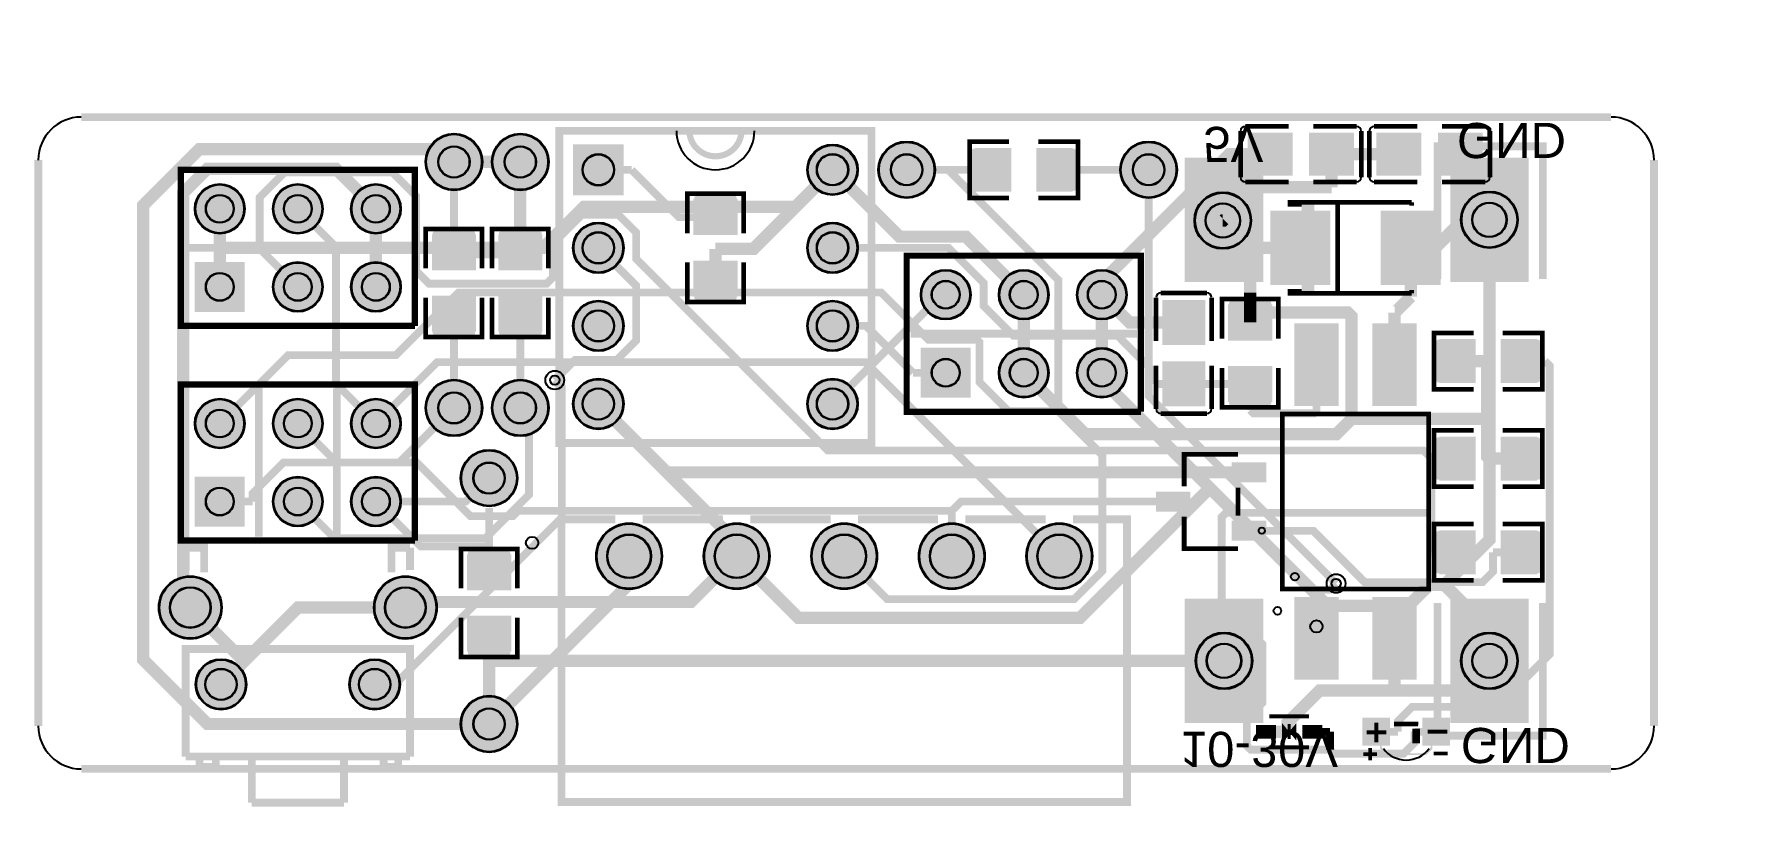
# Model space of a CAD drawing. Header units: millimetres. Extents: x -4 to 52, y -22.5 to 2.6.
import ezdxf

# ---------------------------------------------------------------- set-up
doc = ezdxf.new("R2010")
doc.units = ezdxf.units.MM
for name, color, linetype, true_color in [('BoardOutLine', 7, 'Continuous', 0xff00ff), ('BottomLayer', 7, 'Continuous', 0x0000ff), ('BottomPasteMaskLayer', 7, 'Continuous', 0x800000), ('BottomSolderMaskLayer', 7, 'Continuous', 0xaa00ff), ('Document', 7, 'Continuous', 0xffffff), ('Hole', 7, 'Continuous', 0x222222), ('Multi-Layer', 7, 'Continuous', 0xc0c0c0), ('TopLayer', 7, 'Continuous', 0xff0000), ('TopPasteMaskLayer', 7, 'Continuous', 0x808080), ('TopSilkLayer', 7, 'Continuous', 0xffcc00), ('TopSolderMaskLayer', 7, 'Continuous', 0x800080)]:
    doc.layers.add(name, color=color, linetype=linetype, true_color=true_color)
doc.styles.get("Standard").update_dxf_attribs({"font": 'arial.ttf'})

msp = doc.modelspace()

# ---------------------------------------------------------------- texts
at = {"layer": 'BottomSilkLayer', "text_generation_flag": 2}
for s, p in [('5V', (34.03606807213623, -0.38100076200157673)), ('GND', (42.291084582169105, -0.25400050800101326)), ('10-30V', (33.27406654813308, -20.066040132080275)), ('GND', (42.41808483616978, -19.93903987807971))]:
    msp.add_text(s, height=1.143002286004572, rotation=180, dxfattribs=at).set_placement(p)

# ---------------------------------------------------------------- hatches: boundary and pattern name
at = {"layer": 'BottomLayer'}
for points in [[(35.96042672085355, -5.405029210058387), (33.46042672085332, -5.405029210058387), (33.46042672085332, -1.4050292100583874), (35.96042672085355, -1.4050292100583874)], [(44.596443992888226, -5.405029210058387), (42.096443992888, -5.405029210058387), (42.096443992888, -1.4050292100583874), (44.596443992888226, -1.4050292100583874)], [(35.96042672085355, -19.756057912115807), (33.46042672085332, -19.756057912115807), (33.46042672085332, -15.756057912115807), (35.96042672085355, -15.756057912115807)], [(44.596443992888226, -19.756057912115807), (42.096443992888, -19.756057912115807), (42.096443992888, -15.756057912115807), (44.596443992888226, -15.756057912115807)]]:
    msp.add_hatch(color=256, dxfattribs=at).paths.add_polyline_path(points)
at = {"layer": 'BottomPasteMaskLayer'}
for points in [[(35.96042672085355, -5.405029210058387), (33.46042672085332, -5.405029210058387), (33.46042672085332, -1.4050292100583874), (35.96042672085355, -1.4050292100583874)], [(44.596443992888226, -5.405029210058387), (42.096443992888, -5.405029210058387), (42.096443992888, -1.4050292100583874), (44.596443992888226, -1.4050292100583874)], [(35.96042672085355, -19.756057912115807), (33.46042672085332, -19.756057912115807), (33.46042672085332, -15.756057912115807), (35.96042672085355, -15.756057912115807)], [(44.596443992888226, -19.756057912115807), (42.096443992888, -19.756057912115807), (42.096443992888, -15.756057912115807), (44.596443992888226, -15.756057912115807)]]:
    msp.add_hatch(color=256, dxfattribs=at).paths.add_polyline_path(points)
at = {"layer": 'BottomSolderMaskLayer'}
for points in [[(8.727012954026032, -1.5240030480060796, 1), (10.57702565405143, -1.5240030480060796, 1)], [(10.886017272034588, -1.5240030480060796, 1), (12.736029972059987, -1.5240030480060796, 1)], [(13.525628651257193, -0.9541275082550555), (15.176428752857646, -0.9541275082550555), (15.176428752857646, -2.6049276098551672), (13.525628651257193, -2.6049276098551672)], [(21.145643891287715, -1.7780035560070928, 1), (22.79644399288792, -1.7780035560070928, 1)], [(23.4590424180848, -1.7780035560070928, 1), (25.3090551181102, -1.7780035560070928, 1)], [(31.333058166116324, -1.7780035560070928, 1), (33.183070866141726, -1.7780035560070928, 1)], [(35.98582651358879, -5.430427970533401), (33.43502641198825, -5.430427970533401), (33.43502641198825, -1.3796278689330848), (35.98582651358879, -1.3796278689330848)], [(44.62184378562324, -5.430427970533401), (42.0710436840227, -5.430427970533401), (42.0710436840227, -1.3796278689330848), (44.62184378562324, -1.3796278689330848)], [(1.2192024384048548, -3.048006096012159, 1), (2.8448056896113574, -3.048006096012159, 1)], [(3.7592075184149873, -3.048006096012159, 1), (5.38481076962149, -3.048006096012159, 1)], [(6.29921259842512, -3.048006096012159, 1), (7.9248158496316226, -3.048006096012159, 1)], [(33.74566929133861, -3.429006858013736, 1), (35.59646939293881, -3.429006858013736, 1)], [(42.42105664211321, -3.405130810261653, 1), (44.27185674371341, -3.405130810261653, 1)], [(13.525628651257318, -4.318008636017225, 1), (15.176428752857522, -4.318008636017225, 1)], [(21.145643891287715, -4.318008636017225, 1), (22.79644399288792, -4.318008636017225, 1)], [(1.2192024384049773, -4.775209550419163), (2.8448056896113485, -4.775209550419163), (2.8448056896113485, -6.400812801625534), (1.2192024384049773, -6.400812801625534)], [(3.7592075184149873, -5.588011176022405, 1), (5.38481076962149, -5.588011176022405, 1)], [(6.29921259842512, -5.588011176022405, 1), (7.9248158496316226, -5.588011176022405, 1)], [(24.84124968249943, -5.842011684023419, 1), (26.46685293370593, -5.842011684023419, 1)], [(27.381254762509563, -5.842011684023419, 1), (29.006858013716062, -5.842011684023419, 1)], [(29.921259842519696, -5.842011684023419, 1), (31.546863093726195, -5.842011684023419, 1)], [(13.525628651257318, -6.858013716027472, 1), (15.176428752857522, -6.858013716027472, 1)], [(21.145643891287715, -6.858013716027472, 1), (22.79644399288792, -6.858013716027472, 1)], [(24.84124968249921, -7.569215138430309), (26.46685293370615, -7.569215138430309), (26.46685293370615, -9.19481838963668), (24.84124968249921, -9.19481838963668)], [(27.381254762509563, -8.382016764033551, 1), (29.006858013716062, -8.382016764033551, 1)], [(29.921259842519696, -8.382016764033551, 1), (31.546863093726195, -8.382016764033551, 1)], [(8.727012954026032, -9.525019050038054, 1), (10.57702565405143, -9.525019050038054, 1)], [(10.886017272034588, -9.525019050038054, 1), (12.736029972059987, -9.525019050038054, 1)], [(13.525628651257318, -9.398018796037604, 1), (15.176428752857522, -9.398018796037604, 1)], [(21.145643891287715, -9.398018796037604, 1), (22.79644399288792, -9.398018796037604, 1)], [(1.2192024384048548, -10.03302006604008, 1), (2.8448056896113574, -10.03302006604008, 1)], [(3.7592075184149873, -10.03302006604008, 1), (5.38481076962149, -10.03302006604008, 1)], [(6.29921259842512, -10.03302006604008, 1), (7.9248158496316226, -10.03302006604008, 1)], [(9.870015240030535, -11.811023622047287, 1), (11.720027940055934, -11.811023622047287, 1)], [(1.2192024384049773, -11.760223520447084), (2.8448056896113485, -11.760223520447084), (2.8448056896113485, -13.385826771653456), (1.2192024384049773, -13.385826771653456)], [(3.7592075184149873, -12.573025146050327, 1), (5.38481076962149, -12.573025146050327, 1)], [(6.29921259842512, -12.573025146050327, 1), (7.9248158496316226, -12.573025146050327, 1)], [(14.276644653289292, -14.35102870205742, 1), (16.427444754889496, -14.35102870205742, 1)], [(17.77677165354329, -14.35102870205742, 1), (19.927571755143493, -14.35102870205742, 1)], [(21.276644653289292, -14.35102870205742, 1), (23.427444754889496, -14.35102870205742, 1)], [(24.77677165354329, -14.35102870205742, 1), (26.927571755143493, -14.35102870205742, 1)], [(28.276644653289292, -14.35102870205742, 1), (30.427444754889496, -14.35102870205742, 1)], [(0.04660909321813711, -16.022098044196127, 1), (2.09740919481834, -16.022098044196127, 1)], [(7.046609093218137, -16.022098044196127, 1), (9.09740919481834, -16.022098044196127, 1)], [(35.98582651358879, -19.781456672590707), (33.43502641198825, -19.781456672590707), (33.43502641198825, -15.730656570990504), (35.98582651358879, -15.730656570990504)], [(44.62184378562324, -19.781456672590707), (42.0710436840227, -19.781456672590707), (42.0710436840227, -15.730656570990504), (44.62184378562324, -15.730656570990504)], [(33.785039370078756, -17.75615951231896, 1), (35.635839471678956, -17.75615951231896, 1)], [(42.42105664211321, -17.75615951231896, 1), (44.27185674371341, -17.75615951231896, 1)], [(1.246609093218137, -18.521971043942017, 1), (2.8974091948183403, -18.521971043942017, 1)], [(6.246609093218364, -18.521971043942017, 1), (7.897409194818568, -18.521971043942017, 1)], [(9.870015240030535, -19.81203962407926, 1), (11.720027940055934, -19.81203962407926, 1)]]:
    msp.add_hatch(color=256, dxfattribs=at).paths.add_polyline_path(points)
at = {"layer": 'Document'}
for points in [[(18.911023622047196, -0.48801117602238264), (18.911023622047196, -0.4880365760732275), (18.909995790517996, -0.5272878785874582), (18.906915113145487, -0.5664315960098065), (18.901790033851967, -0.6053604381316973), (18.89463460012371, -0.6439677037027423), (18.885468424506826, -0.6821475728916084), (18.874316630852036, -0.7197953973306994), (18.861209785450455, -0.7568079869500934), (18.84618381325413, -0.7930838928143658), (18.829279899408448, -0.8285236851869513), (18.81054437636635, -0.8630302260604594), (18.790028596894217, -0.8965089354048814), (18.76778879331755, -0.9288680504048443), (18.7438859233921, -0.960018876975596), (18.718385503222635, -0.9898760328666185), (18.691357427688445, -1.0183576816890536), (18.662875778866237, -1.0453857572230163), (18.633018622975214, -1.070886177392481), (18.60186779640435, -1.0947890473179314), (18.569508681404386, -1.1170288508947124), (18.536029972060078, -1.1375446303669605), (18.50152343118657, -1.156280153408943), (18.46608363881387, -1.173184067254624), (18.429807732949484, -1.1882100394509507), (18.392795143330204, -1.2013168848526448), (18.355147318891113, -1.2124686785074346), (18.31696744970236, -1.2216348541242041), (18.278360184131316, -1.2287902878525756), (18.23943134200931, -1.2339153671459826), (18.200287624586963, -1.2369960445186052), (18.161036322072732, -1.238023876047805), (18.161036322072732, -1.238023876047805), (18.1217836902224, -1.2369960097088324), (18.082638647107842, -1.2339152280019334), (18.043708486570722, -1.228789975135669), (18.005099913475533, -1.2216342990720932), (17.966918751237245, -1.2124678130217035), (17.929269651767754, -1.2013156416855963), (17.892255808631717, -1.1882083523903475), (17.85597867420006, -1.1731818713047915), (17.820537681577207, -1.156277384969144), (17.78602997205985, -1.1375412274052223), (17.75255012888192, -1.1170247531189261), (17.720189917965627, -1.0947841963399014), (17.689038036400234, -1.0708805168885647), (17.659179869327772, -1.0453792330885108), (17.63069725590867, -1.0183502421863295), (17.60366826500649, -0.9898676287671151), (17.57816698120655, -0.9600094616946535), (17.5542633017551, -0.9288575801292609), (17.532022744976075, -0.8964973692131935), (17.51150627068978, -0.863017526035037), (17.492770113125744, -0.8285098165177942), (17.47586562679021, -0.7930688238949415), (17.460839145704767, -0.7567916894633981), (17.44773185640929, -0.7197778463272471), (17.43657968507341, -0.6821287468576429), (17.42741319902302, -0.6439475846194682), (17.42025752295922, -0.6053390115242792), (17.41513227009318, -0.5664088509872727), (17.41205148838617, -0.5272638078724867), (17.411023622047196, -0.48801117602238264), (17.21102362204715, -0.48801117602238264), (17.212099664208154, -0.5332146003464686), (17.21532535310962, -0.5783156243754775), (17.220693381528235, -0.6232120797840253), (17.228191589153766, -0.6678022616604267), (17.237802990133787, -0.7119851589008022), (17.249505811553718, -0.7556606830323744), (17.263273542759407, -0.7987298949453816), (17.279074995411065, -0.841095229022244), (17.29687437413645, -0.8826607141553495), (17.31663135761778, -0.9233321911518715), (17.338301189932963, -0.9630175260350597), (17.361834781941752, -1.001626818757245), (17.38717882248966, -1.0390726068525282), (17.414275899172708, -1.0752700635667907), (17.44306462839745, -1.1101371900183494), (17.47347979443225, -1.14359500095145), (17.50545249714378, -1.175567703662864), (17.538910308076765, -1.2059828696977775), (17.57377743452821, -1.2347715989222934), (17.609974891242473, -1.2618686756054558), (17.647420679337756, -1.287212716153249), (17.68602997205994, -1.3107463081622654), (17.72571530694313, -1.332416140477335), (17.76638678393965, -1.3521731239585506), (17.807952269072757, -1.3699725026840497), (17.850317603149733, -1.3857739553357078), (17.89338681506274, -1.3995416865412835), (17.937062339194426, -1.411244507961328), (17.981245236434688, -1.4208559089413484), (18.02583541831109, -1.428354116566652), (18.070731873719524, -1.433722144985495), (18.11583289774876, -1.4369478338867339), (18.161036322072732, -1.4380238760477368), (18.161036322072732, -1.4380238760477368), (18.20623853781376, -1.4369478626564387), (18.251338355997405, -1.4337222599989445), (18.296233611030175, -1.4283543751025718), (18.340822600719548, -1.42085636795332), (18.38500431666216, -1.4112452239489812), (18.42867867306154, -1.3995427154218305), (18.471746733452846, -1.3857753523177507), (18.514110934827386, -1.369974322142184), (18.55567530864323, -1.3521754193105835), (18.596345698225377, -1.33241896406264), (18.636029972059987, -1.3107497111237763), (18.674638232503412, -1.2872167483216117), (18.712083019427837, -1.2618733853857975), (18.748279508347423, -1.2347770331846277), (18.78314570257271, -1.2059890736709349), (18.816602618959678, -1.1755747208322873), (18.84857446683168, -1.1436028729602867), (18.87898881967044, -1.1101459565732057), (18.907776779184132, -1.075279762348032), (18.934873131385302, -1.0390832734284459), (18.960216494321003, -1.0016384865039072), (18.983749457123167, -0.9630302260604822), (19.00541871006203, -0.923345952225759), (19.025175165309975, -0.8826755626438398), (19.042974068141575, -0.841111188827881), (19.058775098317255, -0.7987469874533417), (19.072542461421335, -0.755678927061922), (19.084244969948486, -0.7120045706627707), (19.093856113952825, -0.6678228547199296), (19.101354121102077, -0.6232338650307838), (19.106722005998336, -0.5783386099980135), (19.10994760865583, -0.5332387918142558), (19.11102362204724, -0.4880365760732275), (19.11102362204724, -0.48801117602238264)], [(37.65273050546102, -2.918008636017248), (37.65273050546102, -3.6180086360172936), (37.23271526543067, -3.6180086360172936), (37.23271526543067, -2.918008636017248)], [(37.12771145542297, -5.018008636017271), (37.12771145542297, -3.6180086360172936), (36.91772923545841, -3.6180086360172936), (36.91772923545841, -5.018008636017271)], [(37.442722885445846, -4.4230124460248135), (37.442722885445846, -4.213004826009637), (36.60271780543576, -4.213004826009637), (36.60271780543576, -4.4230124460248135)], [(40.670866141732176, -4.28930657861315), (40.670866141732176, -4.07929895859786), (41.51087122174226, -4.07929895859786), (41.51087122174226, -4.28930657861315)], [(37.65273050546102, -5.718008636017316), (37.65273050546102, -5.018008636017271), (37.23271526543067, -5.018008636017271), (37.23271526543067, -5.718008636017316)], [(36.60147320294641, -20.345440690881333), (36.60147320294641, -19.786639573279217), (36.830073660147264, -20.066040132080275)], [(37.05867411734812, -20.345440690881333), (37.05867411734812, -19.786639573279217), (36.830073660147264, -20.066040132080275)], [(39.355981711963295, -20.145897891795812), (39.990982981966, -20.145897891795812), (39.990982981966, -20.018897637795362), (39.355981711963295, -20.018897637795362)], [(39.60058420116843, -19.769621539243076), (39.60058420116843, -20.404622809245666), (39.72758445516911, -20.404622809245666), (39.72758445516911, -19.769621539243076)], [(41.08445516891038, -20.44480568961137), (40.84315468630939, -20.44480568961137), (40.84315468630939, -19.965836931673948), (41.08625857251718, -19.965836931673948), (41.08625857251718, -19.97670815341621)], [(41.340132080264084, -20.126568453136883), (41.97513335026656, -20.126568453136883), (41.97513335026656, -19.999568199136434), (41.340132080264084, -19.999568199136434)], [(39.790144780289666, -20.415951231902454), (39.790144780289666, -20.6159512319025), (39.99014478028971, -20.815951231902545), (41.29017018034051, -20.815951231902545), (41.490144780289484, -20.615976631953345), (41.490144780289484, -20.365963931927922), (41.44013208026422, -20.365963931927922), (41.44013208026422, -20.565963931927854), (41.240132080264175, -20.7659639319279), (40.04013208026413, -20.7659639319279), (40.04013208026413, -20.7659639319279), (39.840132080264084, -20.565963931927854), (39.840132080264084, -20.365963931927922), (39.790144780289666, -20.365963931927922)]]:
    msp.add_hatch(color=256, dxfattribs=at).paths.add_polyline_path(points)
at = {"layer": 'Multi-Layer'}
for points in [[(13.551028702057465, -0.9795275590551), (15.151028702057374, -0.9795275590551), (15.151028702057374, -2.5795275590551228), (13.551028702057465, -2.5795275590551228)], [(21.171043942087817, -1.7780035560070928, 1), (22.771043942087818, -1.7780035560070928, 1)], [(1.2446024892049563, -3.048006096012159, 1), (2.819405638811256, -3.048006096012159, 1)], [(3.7846075692150887, -3.048006096012159, 1), (5.359410718821389, -3.048006096012159, 1)], [(6.324612649225221, -3.048006096012159, 1), (7.899415798831521, -3.048006096012159, 1)], [(13.551028702057419, -4.318008636017225, 1), (15.15102870205742, -4.318008636017225, 1)], [(21.171043942087817, -4.318008636017225, 1), (22.771043942087818, -4.318008636017225, 1)], [(1.2446024892050218, -4.800609601219207), (2.819405638811304, -4.800609601219207), (2.819405638811304, -6.37541275082549), (1.2446024892050218, -6.37541275082549)], [(3.7846075692150887, -5.588011176022405, 1), (5.359410718821389, -5.588011176022405, 1)], [(6.324612649225221, -5.588011176022405, 1), (7.899415798831521, -5.588011176022405, 1)], [(24.866649733299532, -5.842011684023419, 1), (26.44145288290583, -5.842011684023419, 1)], [(27.406654813309665, -5.842011684023419, 1), (28.98145796291596, -5.842011684023419, 1)], [(29.946659893319797, -5.842011684023419, 1), (31.521463042926094, -5.842011684023419, 1)], [(13.551028702057419, -6.858013716027472, 1), (15.15102870205742, -6.858013716027472, 1)], [(21.171043942087817, -6.858013716027472, 1), (22.771043942087818, -6.858013716027472, 1)], [(24.866649733299482, -7.594615189230353), (26.441452882905878, -7.594615189230353), (26.441452882905878, -9.169418338836635), (24.866649733299482, -9.169418338836635)], [(27.406654813309665, -8.382016764033551, 1), (28.98145796291596, -8.382016764033551, 1)], [(29.946659893319797, -8.382016764033551, 1), (31.521463042926094, -8.382016764033551, 1)], [(13.551028702057419, -9.398018796037604, 1), (15.15102870205742, -9.398018796037604, 1)], [(21.171043942087817, -9.398018796037604, 1), (22.771043942087818, -9.398018796037604, 1)], [(1.2446024892049563, -10.03302006604008, 1), (2.819405638811256, -10.03302006604008, 1)], [(3.7846075692150887, -10.03302006604008, 1), (5.359410718821389, -10.03302006604008, 1)], [(6.324612649225221, -10.03302006604008, 1), (7.899415798831521, -10.03302006604008, 1)], [(1.2446024892050218, -11.785623571247129), (2.819405638811304, -11.785623571247129), (2.819405638811304, -13.360426720853411), (1.2446024892050218, -13.360426720853411)], [(3.7846075692150887, -12.573025146050327, 1), (5.359410718821389, -12.573025146050327, 1)], [(6.324612649225221, -12.573025146050327, 1), (7.899415798831521, -12.573025146050327, 1)], [(14.302044704089393, -14.35102870205742, 1), (16.402044704089395, -14.35102870205742, 1)], [(17.80217170434339, -14.35102870205742, 1), (19.90217170434339, -14.35102870205742, 1)], [(21.302044704089393, -14.35102870205742, 1), (23.402044704089395, -14.35102870205742, 1)], [(24.80217170434339, -14.35102870205742, 1), (26.90217170434339, -14.35102870205742, 1)], [(28.302044704089393, -14.35102870205742, 1), (30.402044704089395, -14.35102870205742, 1)], [(0.07200914401823866, -16.022098044196127, 1), (2.0720091440182387, -16.022098044196127, 1)], [(7.072009144018239, -16.022098044196127, 1), (9.072009144018239, -16.022098044196127, 1)], [(1.2720091440182386, -18.521971043942017, 1), (2.8720091440182385, -18.521971043942017, 1)], [(6.272009144018466, -18.521971043942017, 1), (7.872009144018466, -18.521971043942017, 1)]]:
    msp.add_hatch(color=256, dxfattribs=at).paths.add_polyline_path(points)
at = {"layer": 'TopLayer'}
for points in [[(27.76027432054866, -2.4664973329946633), (27.76027432054866, -1.089509779019636), (26.627736855473813, -1.089509779019636), (26.627736855473813, -2.4664973329946633)], [(28.627838455676965, -2.4664973329946633), (28.627838455676965, -1.089509779019636), (29.760375920751812, -1.089509779019636), (29.760375920751812, -2.4664973329946633)], [(36.916052832105606, -0.5949961899924574), (36.916052832105606, -1.9450088900176752), (35.506045212090385, -1.9450088900176752), (35.506045212090385, -0.5949961899924574)], [(37.506096012192074, -0.5949961899924574), (37.506096012192074, -1.9450088900176752), (38.916103632207296, -1.9450088900176752), (38.916103632207296, -0.5949961899924574)], [(41.107061214122496, -0.5949961899924574), (41.107061214122496, -1.9450088900176752), (39.697053594107274, -1.9450088900176752), (39.697053594107274, -0.5949961899924574)], [(41.697104394208964, -0.5949961899924574), (41.697104394208964, -1.9450088900176752), (43.10711201422396, -1.9450088900176752), (43.10711201422396, -0.5949961899924574)], [(17.47254254508516, -3.884226568453073), (18.849530099060075, -3.884226568453073), (18.849530099060075, -2.751689103378226), (17.47254254508516, -2.751689103378226)], [(36.24043688087386, -3.130022860045756), (38.14046228092457, -3.130022860045756), (38.14046228092457, -5.5060198120396535), (36.24043688087386, -5.5060198120396535)], [(39.837719075438145, -3.130022860045756), (41.73774447548908, -3.130022860045756), (41.73774447548908, -5.5060198120396535), (39.837719075438145, -5.5060198120396535)], [(10.340513081026074, -5.0272288544576895), (8.96352552705116, -5.0272288544576895), (8.96352552705116, -3.8946913893827286), (10.340513081026074, -3.8946913893827286)], [(12.499517399034858, -5.0272288544576895), (11.122529845059717, -5.0272288544576895), (11.122529845059717, -3.8946913893827286), (12.499517399034858, -3.8946913893827286)], [(17.47254254508516, -4.7517907035814915), (18.849530099060075, -4.7517907035814915), (18.849530099060075, -5.884328168656339), (17.47254254508516, -5.884328168656339)], [(10.340513081026074, -5.894792989585994), (8.96352552705116, -5.894792989585994), (8.96352552705116, -7.027330454660955), (10.340513081026074, -7.027330454660955)], [(12.499517399034858, -5.894792989585994), (11.122529845059717, -5.894792989585994), (11.122529845059717, -7.027330454660955), (12.499517399034858, -7.027330454660955)], [(34.076073152146364, -7.451993903987727), (32.72606045212092, -7.451993903987727), (32.72606045212092, -6.041986283972506), (34.076073152146364, -6.041986283972506)], [(36.24856489712988, -7.313233426466809), (34.87157734315451, -7.313233426466809), (34.87157734315451, -6.180695961391962), (36.24856489712988, -6.180695961391962)], [(37.00787401574803, -9.422936245872506), (37.00787401574803, -6.822936245872484), (38.430276860553704, -6.822936245872484), (38.430276860553704, -9.422936245872506)], [(39.54787909575816, -9.422936245872506), (39.54787909575816, -6.822936245872484), (40.97028194056384, -6.822936245872484), (40.97028194056384, -9.422936245872506)], [(42.873304546609006, -8.689509779019545), (42.873304546609006, -7.312522225044518), (41.740767081534386, -7.312522225044518), (41.740767081534386, -8.689509779019545)], [(43.74086868173731, -8.689509779019545), (43.74086868173731, -7.312522225044518), (44.87340614681216, -7.312522225044518), (44.87340614681216, -8.689509779019545)], [(34.076073152146364, -8.042037084074195), (32.72606045212092, -8.042037084074195), (32.72606045212092, -9.452044704089417), (34.076073152146364, -9.452044704089417)], [(36.24856489712988, -8.180797561595114), (34.87157734315451, -8.180797561595114), (34.87157734315451, -9.313335026670075), (36.24856489712988, -9.313335026670075)], [(42.873304546609006, -11.864516129032268), (42.873304546609006, -10.487528575057127), (41.740767081534386, -10.487528575057127), (41.740767081534386, -11.864516129032268)], [(43.74086868173731, -11.864516129032268), (43.74086868173731, -10.487528575057127), (44.87340614681216, -10.487528575057127), (44.87340614681216, -11.864516129032268)], [(34.99006858013718, -11.32306324612648), (36.06007112014231, -11.32306324612648), (36.06007112014231, -11.923063246126503), (34.99006858013718, -11.923063246126503)], [(32.52006604013218, -12.273025146050372), (33.590068580137086, -12.273025146050372), (33.590068580137086, -12.873025146050281), (32.52006604013218, -12.873025146050281)], [(34.99006858013718, -13.222987045974037), (36.06007112014231, -13.222987045974037), (36.06007112014231, -13.82298704597406), (34.99006858013718, -13.82298704597406)], [(42.873304546609006, -14.912522225044427), (42.873304546609006, -13.5355346710694), (41.740767081534386, -13.5355346710694), (41.740767081534386, -14.912522225044427)], [(43.74086868173731, -14.912522225044427), (43.74086868173731, -13.5355346710694), (44.87340614681216, -13.5355346710694), (44.87340614681216, -14.912522225044427)], [(10.106527813055664, -15.441249682499347), (11.483515367030805, -15.441249682499347), (11.483515367030805, -14.308712217424386), (10.106527813055664, -14.308712217424386)], [(37.00787401574803, -18.32311404622817), (37.00787401574803, -15.723114046228034), (38.430276860553704, -15.723114046228034), (38.430276860553704, -18.32311404622817)], [(39.54787909575816, -18.32311404622817), (39.54787909575816, -15.723114046228034), (40.97028194056384, -15.723114046228034), (40.97028194056384, -18.32311404622817)], [(10.106527813055664, -16.30881381762765), (11.483515367030805, -16.30881381762765), (11.483515367030805, -17.441351282702612), (10.106527813055664, -17.441351282702612)], [(35.78013716027431, -19.86604013208023), (36.380137160274444, -19.86604013208023), (36.380137160274444, -20.26604013208032), (35.78013716027431, -20.26604013208032)], [(37.88001016002045, -20.26604013208032), (37.28001016002031, -20.26604013208032), (37.28001016002031, -19.86604013208023), (37.88001016002045, -19.86604013208023)], [(40.09001778003562, -20.495834391668836), (39.24000508001018, -20.495834391668836), (39.24000508001018, -19.63583947167899), (40.09001778003562, -19.63583947167899)], [(42.04018288036582, -20.49608839217683), (41.190170180340374, -20.49608839217683), (41.190170180340374, -19.636093472186985), (42.04018288036582, -19.636093472186985)]]:
    msp.add_hatch(color=256, dxfattribs=at).paths.add_polyline_path(points)
at = {"layer": 'TopPasteMaskLayer'}
for points in [[(26.494030988061922, -2.418008636017248), (26.494030988061922, -1.1380238760477823), (26.544043688087413, -1.0880111760224054), (27.694056388112813, -1.0880111760224054), (27.74404368808723, -1.1380238760477823), (27.74907289814587, -1.5480568961138488), (27.299060198120287, -1.5480568961138488), (27.299060198120287, -1.9980441960884718), (27.73906527813051, -1.9980441960884718), (27.74404368808723, -2.418008636017248), (27.694056388112813, -2.4680213360427388), (26.544043688087413, -2.4680213360427388)], [(28.644043688087322, -2.418008636017248), (28.644069088138167, -1.9980441960884718), (29.08905257810534, -1.9980441960884718), (29.08905257810534, -1.5480568961138488), (28.649072898145732, -1.5480568961138488), (28.644043688087322, -1.1380238760477823), (28.694056388112813, -1.0880111760224054), (29.844043688087368, -1.0880111760224054), (29.89405638811286, -1.1380238760477823), (29.89405638811286, -2.418008636017248), (29.844043688087368, -2.4680213360427388), (28.694056388112813, -2.4680213360427388)], [(35.506096012192074, -1.9100076200152216), (35.506096012192074, -0.6300228600456421), (35.556108712217565, -0.5800101600202652), (36.70612141224274, -0.5800101600202652), (36.75610871221761, -0.6300228600456421), (36.76113792227602, -1.0400558801118223), (36.31112522225044, -1.0400558801118223), (36.31112522225044, -1.4900431800864453), (36.75113030226066, -1.4900431800864453), (36.75610871221761, -1.9100076200152216), (36.70612141224274, -1.9600203200407122), (35.556108712217565, -1.9600203200407122)], [(38.916052832105606, -0.629997459994911), (38.916052832105606, -1.9099822199644905), (38.866040132080116, -1.9599949199898674), (37.71602743205494, -1.9599949199898674), (37.6660401320803, -1.9099822199644905), (37.66101092202166, -1.499949199898424), (38.11102362204724, -1.499949199898424), (38.11102362204724, -1.049961899923801), (37.671018542037245, -1.049961899923801), (37.6660401320803, -0.629997459994911), (37.71602743205494, -0.5799847599694203), (38.866040132080116, -0.5799847599694203)], [(39.697104394208964, -1.9100076200152216), (39.697104394208964, -0.6300228600456421), (39.74711709423423, -0.5800101600202652), (40.89712979425963, -0.5800101600202652), (40.94711709423427, -0.6300228600456421), (40.95214630429268, -1.0400558801118223), (40.50213360426733, -1.0400558801118223), (40.50213360426733, -1.4900431800864453), (40.942138684277325, -1.4900431800864453), (40.94711709423427, -1.9100076200152216), (40.89712979425963, -1.9600203200407122), (39.74711709423423, -1.9600203200407122)], [(43.10706121412227, -0.629997459994911), (43.10706121412227, -1.9099822199644905), (43.057048514097005, -1.9599949199898674), (41.90703581407183, -1.9599949199898674), (41.85704851409696, -1.9099822199644905), (41.85201930403855, -1.499949199898424), (42.3020320040639, -1.499949199898424), (42.3020320040639, -1.049961899923801), (41.86202692405391, -1.049961899923801), (41.85704851409696, -0.629997459994911), (41.90703581407183, -0.5799847599694203), (43.057048514097005, -0.5799847599694203)], [(17.521031242062463, -2.6179832359664488), (18.801016002032156, -2.6179832359664488), (18.85102870205742, -2.6679959359919394), (18.85102870205742, -3.818008636017339), (18.801016002032156, -3.867995935991871), (18.390982981965863, -3.8730251460502814), (18.390982981965863, -3.423012446024927), (17.940995681991353, -3.423012446024927), (17.940995681991353, -3.863017526035037), (17.521031242062463, -3.867995935991871), (17.471018542036973, -3.818008636017339), (17.471018542036973, -2.6679959359919394)], [(36.24043688087386, -3.130022860045756), (38.14046228092457, -3.130022860045756), (38.14046228092457, -5.5060198120396535), (36.24043688087386, -5.5060198120396535)], [(39.837719075438145, -3.130022860045756), (41.73774447548908, -3.130022860045756), (41.73774447548908, -5.5060198120396535), (39.837719075438145, -5.5060198120396535)], [(10.292024384048773, -5.011023622047219), (9.872059944119883, -5.010998221996488), (9.872059944119883, -4.56601473202943), (9.422072644145373, -4.56601473202943), (9.422072644145373, -5.005994411988809), (9.012039624079307, -5.011023622047219), (8.962026924053816, -4.961010922021842), (8.962026924053816, -3.8110236220471734), (9.012039624079307, -3.7610109220217964), (10.292024384048773, -3.7610109220217964), (10.342037084074263, -3.8110236220471734), (10.342037084074263, -4.961010922021842)], [(12.451028702057329, -5.011023622047219), (12.031064262128666, -5.010998221996488), (12.031064262128666, -4.56601473202943), (11.58107696215393, -4.56601473202943), (11.58107696215393, -5.005994411988809), (11.171043942087863, -5.011023622047219), (11.1210312420626, -4.961010922021842), (11.1210312420626, -3.8110236220471734), (11.171043942087863, -3.7610109220217964), (12.451028702057329, -3.7610109220217964), (12.50104140208282, -3.8110236220471734), (12.50104140208282, -4.961010922021842)], [(17.521031242062463, -4.7679959359918485), (17.940995681991353, -4.76802133604258), (17.940995681991353, -5.213004826009637), (18.390982981965863, -5.213004826009637), (18.390982981965863, -4.773025146050259), (18.801016002032156, -4.7679959359918485), (18.85102870205742, -4.818008636017225), (18.85102870205742, -5.967995935991894), (18.801016002032156, -6.018008636017271), (17.521031242062463, -6.018008636017271), (17.471018542036973, -5.967995935991894), (17.471018542036973, -4.818008636017225)], [(10.292024384048773, -7.161036322072732), (9.012039624079307, -7.161036322072732), (8.962026924053816, -7.111023622047242), (8.962026924053816, -5.961010922021842), (9.012039624079307, -5.911023622047196), (9.422072644145373, -5.9059944119889), (9.422072644145373, -6.356007112014254), (9.872059944119883, -6.356007112014254), (9.872059944119883, -5.91600203200403), (10.292024384048773, -5.911023622047196), (10.342037084074263, -5.961010922021842), (10.342037084074263, -7.111023622047242)], [(12.451028702057329, -7.161036322072732), (11.171043942087863, -7.161036322072732), (11.1210312420626, -7.111023622047242), (11.1210312420626, -5.961010922021842), (11.171043942087863, -5.911023622047196), (11.58107696215393, -5.9059944119889), (11.58107696215393, -6.356007112014254), (12.031064262128666, -6.356007112014254), (12.031064262128666, -5.91600203200403), (12.451028702057329, -5.911023622047196), (12.50104140208282, -5.961010922021842), (12.50104140208282, -7.111023622047242)], [(32.761061722123486, -6.042037084074195), (34.04104648209295, -6.042037084074195), (34.09105918211844, -6.092049784099572), (34.09105918211844, -7.242062484124972), (34.04104648209295, -7.292049784099504), (33.63101346202711, -7.297078994157914), (33.63101346202711, -6.847066294132674), (33.181026162052376, -6.847066294132674), (33.181026162052376, -7.28707137414267), (32.761061722123486, -7.292049784099504), (32.71104902209822, -7.242062484124972), (32.71104902209822, -6.092049784099572)], [(36.20007620015235, -7.297028194056338), (35.78011176022346, -7.297002794005607), (35.78011176022346, -6.852019304038663), (35.33012446024895, -6.852019304038663), (35.33012446024895, -7.291998983997928), (34.92009144018289, -7.297028194056338), (34.870078740157396, -7.247015494030961), (34.870078740157396, -6.097028194056406), (34.92009144018289, -6.0470154940310294), (36.20007620015235, -6.0470154940310294), (36.25008890017784, -6.097028194056406), (36.25008890017784, -7.247015494030961)], [(37.00787401574803, -9.422936245872506), (37.00787401574803, -6.822936245872484), (38.430276860553704, -6.822936245872484), (38.430276860553704, -9.422936245872506)], [(39.54787909575816, -9.422936245872506), (39.54787909575816, -6.822936245872484), (40.97028194056384, -6.822936245872484), (40.97028194056384, -9.422936245872506)], [(41.607061214122496, -8.64102108204213), (41.607061214122496, -7.361036322072664), (41.65707391414776, -7.311023622047287), (42.80708661417316, -7.311023622047287), (42.857073914147804, -7.361036322072664), (42.862103124206214, -7.7710693421387305), (42.41209042418086, -7.7710693421387305), (42.41209042418086, -8.221056642113354), (42.852095504191084, -8.221056642113354), (42.857073914147804, -8.64102108204213), (42.80708661417316, -8.69103378206762), (41.65707391414776, -8.69103378206762)], [(43.757073914147895, -8.64102108204213), (43.75709931419874, -8.221056642113354), (44.202082804165684, -8.221056642113354), (44.202082804165684, -7.7710693421387305), (43.762103124206305, -7.7710693421387305), (43.757073914147895, -7.361036322072664), (43.80708661417316, -7.311023622047287), (44.95707391414794, -7.311023622047287), (45.007086614173204, -7.361036322072664), (45.007086614173204, -8.64102108204213), (44.95707391414794, -8.69103378206762), (43.80708661417316, -8.69103378206762)], [(34.0410718821438, -9.451993903987841), (32.76108712217433, -9.451993903987841), (32.71107442214884, -9.401981203962464), (32.71107442214884, -8.25196850393695), (32.76108712217433, -8.201981203962418), (33.17112014224017, -8.196951993904008), (33.17112014224017, -8.646964693929363), (33.62110744221491, -8.646964693929363), (33.62110744221491, -8.206959613919253), (34.0410718821438, -8.201981203962418), (34.09108458216906, -8.25196850393695), (34.09108458216906, -9.401981203962464)], [(36.20007620015235, -9.447040894081852), (34.92009144018289, -9.447040894081852), (34.870078740157396, -9.397028194056361), (34.870078740157396, -8.247015494030961), (34.92009144018289, -8.197028194056315), (35.33012446024895, -8.191998983998019), (35.33012446024895, -8.642011684023373), (35.78011176022346, -8.642011684023373), (35.78011176022346, -8.20200660401315), (36.20007620015235, -8.197028194056315), (36.25008890017784, -8.247015494030961), (36.25008890017784, -9.397028194056361)], [(41.607061214122496, -11.816027432054852), (41.607061214122496, -10.536042672085273), (41.65707391414776, -10.486029972059896), (42.80708661417316, -10.486029972059896), (42.857073914147804, -10.536042672085273), (42.862103124206214, -10.946075692151453), (42.41209042418086, -10.946075692151453), (42.41209042418086, -11.396062992126076), (42.852095504191084, -11.396062992126076), (42.857073914147804, -11.816027432054852), (42.80708661417316, -11.866040132080343), (41.65707391414776, -11.866040132080343)], [(43.757073914147895, -11.816027432054852), (43.75709931419874, -11.396062992126076), (44.202082804165684, -11.396062992126076), (44.202082804165684, -10.946075692151453), (43.762103124206305, -10.946075692151453), (43.757073914147895, -10.536042672085273), (43.80708661417316, -10.486029972059896), (44.95707391414794, -10.486029972059896), (45.007086614173204, -10.536042672085273), (45.007086614173204, -11.816027432054852), (44.95707391414794, -11.866040132080343), (43.80708661417316, -11.866040132080343)], [(34.99006858013718, -11.32306324612648), (36.06007112014231, -11.32306324612648), (36.06007112014231, -11.923063246126503), (34.99006858013718, -11.923063246126503)], [(32.52006604013218, -12.273025146050372), (33.590068580137086, -12.273025146050372), (33.590068580137086, -12.873025146050281), (32.52006604013218, -12.873025146050281)], [(34.99006858013718, -13.222987045974037), (36.06007112014231, -13.222987045974037), (36.06007112014231, -13.82298704597406), (34.99006858013718, -13.82298704597406)], [(41.607061214122496, -14.864033528067012), (41.607061214122496, -13.584048768097546), (41.65707391414776, -13.534036068072169), (42.80708661417316, -13.534036068072169), (42.857073914147804, -13.584048768097546), (42.862103124206214, -13.994081788163612), (42.41209042418086, -13.994081788163612), (42.41209042418086, -14.444069088138235), (42.852095504191084, -14.444069088138235), (42.857073914147804, -14.864033528067012), (42.80708661417316, -14.914046228092502), (41.65707391414776, -14.914046228092502)], [(43.757073914147895, -14.864033528067012), (43.75709931419874, -14.444069088138235), (44.202082804165684, -14.444069088138235), (44.202082804165684, -13.994081788163612), (43.762103124206305, -13.994081788163612), (43.757073914147895, -13.584048768097546), (43.80708661417316, -13.534036068072169), (44.95707391414794, -13.534036068072169), (45.007086614173204, -13.584048768097546), (45.007086614173204, -14.864033528067012), (44.95707391414794, -14.914046228092502), (43.80708661417316, -14.914046228092502)], [(10.155016510033192, -14.175006350012609), (11.435001270002658, -14.175006350012609), (11.485013970027921, -14.2250190500381), (11.485013970027921, -15.3750317500635), (11.435001270002658, -15.425019050038145), (11.024968249936592, -15.430048260096441), (11.024968249936592, -14.980035560071087), (10.574980949961855, -14.980035560071087), (10.574980949961855, -15.42004064008131), (10.155016510033192, -15.425019050038145), (10.105003810007474, -15.3750317500635), (10.105003810007474, -14.2250190500381)], [(37.00787401574803, -18.32311404622817), (37.00787401574803, -15.723114046228034), (38.430276860553704, -15.723114046228034), (38.430276860553704, -18.32311404622817)], [(39.54787909575816, -18.32311404622817), (39.54787909575816, -15.723114046228034), (40.97028194056384, -15.723114046228034), (40.97028194056384, -18.32311404622817)], [(10.155016510033192, -16.325019050038122), (10.574980949961855, -16.325044450088853), (10.574980949961855, -16.77002794005591), (11.024968249936592, -16.77002794005591), (11.024968249936592, -16.330048260096532), (11.435001270002658, -16.325019050038122), (11.485013970027921, -16.3750317500635), (11.485013970027921, -17.525019050038168), (11.435001270002658, -17.575031750063545), (10.155016510033192, -17.575031750063545), (10.105003810007474, -17.525019050038168), (10.105003810007474, -16.3750317500635)], [(35.78013716027431, -19.86604013208023), (36.380137160274444, -19.86604013208023), (36.380137160274444, -20.26604013208032), (35.78013716027431, -20.26604013208032)], [(37.88001016002045, -20.26604013208032), (37.28001016002031, -20.26604013208032), (37.28001016002031, -19.86604013208023), (37.88001016002045, -19.86604013208023)], [(40.09001778003562, -20.495834391668836), (39.24000508001018, -20.495834391668836), (39.24000508001018, -19.63583947167899), (40.09001778003562, -19.63583947167899)], [(42.04018288036582, -20.49608839217683), (41.190170180340374, -20.49608839217683), (41.190170180340374, -19.636093472186985), (42.04018288036582, -19.636093472186985)]]:
    msp.add_hatch(color=256, dxfattribs=at).paths.add_polyline_path(points)
at = {"layer": 'TopSilkLayer'}
for points in [[(37.23906527813051, -2.76560833121664), (37.23906527813051, -2.977597155194303), (36.7818643637288, -2.977597155194303), (36.7818643637288, -2.76560833121664)], [(36.781889763779645, -5.870408940817924), (36.781889763779645, -5.6584201168402615), (37.239090678181356, -5.6584201168402615), (37.239090678181356, -5.870408940817924)], [(36.830073660147264, -20.066040132080275), (36.60147320294641, -20.345440690881333), (36.60147320294641, -19.786639573279217)], [(36.830073660147264, -20.066040132080275), (37.05867411734812, -19.786639573279217), (37.05867411734812, -20.345440690881333)], [(41.082042164084214, -20.443154686309413), (40.84074168148345, -20.443154686309413), (40.84074168148345, -19.964185928371876), (41.083845567691014, -19.964185928371876), (41.083845567691014, -19.975057150114253)]]:
    msp.add_hatch(color=256, dxfattribs=at).paths.add_polyline_path(points)
at = {"layer": 'TopSolderMaskLayer'}
for points in [[(8.727012954026032, -1.5240030480060796, 1), (10.57702565405143, -1.5240030480060796, 1)], [(10.886017272034588, -1.5240030480060796, 1), (12.736029972059987, -1.5240030480060796, 1)], [(13.525628651257193, -0.9541275082550555), (15.176428752857646, -0.9541275082550555), (15.176428752857646, -2.6049276098551672), (13.525628651257193, -2.6049276098551672)], [(21.145643891287715, -1.7780035560070928, 1), (22.79644399288792, -1.7780035560070928, 1)], [(23.4590424180848, -1.7780035560070928, 1), (25.3090551181102, -1.7780035560070928, 1)], [(27.785672092704317, -2.4918969152715817), (27.785672092704317, -1.0641101967427176), (26.60233452602938, -1.0641101967427176), (26.60233452602938, -2.4918969152715817)], [(28.60244068352131, -2.4918969152715817), (28.60244068352131, -1.0641101967427176), (29.785778250196245, -1.0641101967427176), (29.785778250196245, -2.4918969152715817)], [(31.333058166116324, -1.7780035560070928, 1), (33.183070866141726, -1.7780035560070928, 1)], [(36.941451967786406, -0.5695961391922992), (36.941451967786406, -1.9704089408178334), (35.480644246171096, -1.9704089408178334), (35.480644246171096, -0.5695961391922992)], [(37.480696876511274, -0.5695961391922992), (37.480696876511274, -1.9704089408178334), (38.941504598126585, -1.9704089408178334), (38.941504598126585, -0.5695961391922992)], [(41.132460349803296, -0.5695961391922992), (41.132460349803296, -1.9704089408178334), (39.67165262818776, -1.9704089408178334), (39.67165262818776, -0.5695961391922992)], [(41.671705258527936, -0.5695961391922992), (41.671705258527936, -1.9704089408178334), (43.132512980143474, -1.9704089408178334), (43.132512980143474, -0.5695961391922992)], [(1.2192024384048548, -3.048006096012159, 1), (2.8448056896113574, -3.048006096012159, 1)], [(3.7592075184149873, -3.048006096012159, 1), (5.38481076962149, -3.048006096012159, 1)], [(6.29921259842512, -3.048006096012159, 1), (7.9248158496316226, -3.048006096012159, 1)], [(17.441660075497566, -3.905115208906068), (18.8804125686479, -3.905115208906068), (18.8804125686479, -2.730796714739313), (17.441660075497566, -2.730796714739313)], [(33.74566929133861, -3.429006858013736, 1), (35.59646939293881, -3.429006858013736, 1)], [(42.42105664211321, -3.405130810261653, 1), (44.27185674371341, -3.405130810261653, 1)], [(36.215035132277535, -3.1046230807789925), (38.16586131304666, -3.1046230807789925), (38.16586131304666, -5.531420134373207), (36.215035132277535, -5.531420134373207)], [(39.81232072243415, -3.1046230807789925), (41.76314690320373, -3.1046230807789925), (41.76314690320373, -5.531420134373207), (39.81232072243415, -5.531420134373207)], [(10.37139555061367, -5.048117494910571), (8.932643057463565, -5.048117494910571), (8.932643057463565, -3.8737990007439294), (10.37139555061367, -3.8737990007439294)], [(12.530399868622453, -5.048117494910571), (11.091647375472121, -5.048117494910571), (11.091647375472121, -3.8737990007439294), (12.530399868622453, -3.8737990007439294)], [(13.525628651257318, -4.318008636017225, 1), (15.176428752857522, -4.318008636017225, 1)], [(21.145643891287715, -4.318008636017225, 1), (22.79644399288792, -4.318008636017225, 1)], [(1.2192024384049773, -4.775209550419163), (2.8448056896113485, -4.775209550419163), (2.8448056896113485, -6.400812801625534), (1.2192024384049773, -6.400812801625534)], [(3.7592075184149873, -5.588011176022405, 1), (5.38481076962149, -5.588011176022405, 1)], [(6.29921259842512, -5.588011176022405, 1), (7.9248158496316226, -5.588011176022405, 1)], [(17.441660075497566, -4.730902063128497), (18.8804125686479, -4.730902063128497), (18.8804125686479, -5.905220557295138), (17.441660075497566, -5.905220557295138)], [(24.84124968249943, -5.842011684023419, 1), (26.46685293370593, -5.842011684023419, 1)], [(27.381254762509563, -5.842011684023419, 1), (29.006858013716062, -5.842011684023419, 1)], [(29.921259842519696, -5.842011684023419, 1), (31.546863093726195, -5.842011684023419, 1)], [(10.37139555061367, -5.873904349133113), (8.932643057463565, -5.873904349133113), (8.932643057463565, -7.0482228432997545), (10.37139555061367, -7.0482228432997545)], [(12.530399868622453, -5.873904349133113), (11.091647375472121, -5.873904349133113), (11.091647375472121, -7.0482228432997545), (12.530399868622453, -7.0482228432997545)], [(13.525628651257318, -6.858013716027472, 1), (15.176428752857522, -6.858013716027472, 1)], [(21.145643891287715, -6.858013716027472, 1), (22.79644399288792, -6.858013716027472, 1)], [(34.100392447074, -7.4785217839485085), (32.70174115719328, -7.4785217839485085), (32.70174115719328, -6.015456492437011), (34.100392447074, -6.015456492437011)], [(36.279447366717704, -7.33412206691969), (34.84069487356692, -7.33412206691969), (34.84069487356692, -6.159803572753049), (36.279447366717704, -6.159803572753049)], [(36.993978206318616, -9.469364817301084), (36.993978206318616, -6.776507674443906), (38.44417266998312, -6.776507674443906), (38.44417266998312, -9.469364817301084)], [(39.53398328632875, -9.469364817301084), (39.53398328632875, -6.776507674443906), (40.98417774999325, -6.776507674443906), (40.98417774999325, -9.469364817301084)], [(24.84124968249921, -7.569215138430309), (26.46685293370615, -7.569215138430309), (26.46685293370615, -9.19481838963668), (24.84124968249921, -9.19481838963668)], [(27.381254762509563, -8.382016764033551, 1), (29.006858013716062, -8.382016764033551, 1)], [(29.921259842519696, -8.382016764033551, 1), (31.546863093726195, -8.382016764033551, 1)], [(42.89870231876466, -8.714909361296463), (42.89870231876466, -7.287122642767599), (41.71536475208973, -7.287122642767599), (41.71536475208973, -8.714909361296463)], [(43.71547090958188, -8.714909361296463), (43.71547090958188, -7.287122642767599), (44.89880847625682, -7.287122642767599), (44.89880847625682, -8.714909361296463)], [(34.100392447074, -8.015509204113414), (32.70174115719328, -8.015509204113414), (32.70174115719328, -9.478574495625026), (34.100392447074, -9.478574495625026)], [(36.279447366717704, -8.159908921142232), (34.84069487356692, -8.159908921142232), (34.84069487356692, -9.334227415308874), (36.279447366717704, -9.334227415308874)], [(8.727012954026032, -9.525019050038054, 1), (10.57702565405143, -9.525019050038054, 1)], [(10.886017272034588, -9.525019050038054, 1), (12.736029972059987, -9.525019050038054, 1)], [(13.525628651257318, -9.398018796037604, 1), (15.176428752857522, -9.398018796037604, 1)], [(21.145643891287715, -9.398018796037604, 1), (22.79644399288792, -9.398018796037604, 1)], [(1.2192024384048548, -10.03302006604008, 1), (2.8448056896113574, -10.03302006604008, 1)], [(3.7592075184149873, -10.03302006604008, 1), (5.38481076962149, -10.03302006604008, 1)], [(6.29921259842512, -10.03302006604008, 1), (7.9248158496316226, -10.03302006604008, 1)], [(42.89870231876466, -11.889915711309072), (42.89870231876466, -10.462128992780322), (41.71536475208973, -10.462128992780322), (41.71536475208973, -11.889915711309072)], [(43.71547090958188, -11.889915711309072), (43.71547090958188, -10.462128992780322), (44.89880847625682, -10.462128992780322), (44.89880847625682, -11.889915711309072)], [(9.870015240030535, -11.811023622047287, 1), (11.720027940055934, -11.811023622047287, 1)], [(34.964670941154054, -11.297663195326436), (36.08547358275928, -11.297663195326436), (36.08547358275928, -11.948463296926548), (34.964670941154054, -11.948463296926548)], [(1.2192024384049773, -11.760223520447084), (2.8448056896113485, -11.760223520447084), (2.8448056896113485, -13.385826771653456), (1.2192024384049773, -13.385826771653456)], [(3.7592075184149873, -12.573025146050327, 1), (5.38481076962149, -12.573025146050327, 1)], [(6.29921259842512, -12.573025146050327, 1), (7.9248158496316226, -12.573025146050327, 1)], [(32.494663577514984, -12.247625095250214), (33.61546621912021, -12.247625095250214), (33.61546621912021, -12.898425196850326), (32.494663577514984, -12.898425196850326)], [(14.276644653289292, -14.35102870205742, 1), (16.427444754889496, -14.35102870205742, 1)], [(17.77677165354329, -14.35102870205742, 1), (19.927571755143493, -14.35102870205742, 1)], [(21.276644653289292, -14.35102870205742, 1), (23.427444754889496, -14.35102870205742, 1)], [(24.77677165354329, -14.35102870205742, 1), (26.927571755143493, -14.35102870205742, 1)], [(28.276644653289292, -14.35102870205742, 1), (30.427444754889496, -14.35102870205742, 1)], [(34.964670941154054, -13.197586995173992), (36.08547358275928, -13.197586995173992), (36.08547358275928, -13.848387096774218), (34.964670941154054, -13.848387096774218)], [(42.89870231876466, -14.937921807321345), (42.89870231876466, -13.510135088792481), (41.71536475208973, -13.510135088792481), (41.71536475208973, -14.937921807321345)], [(43.71547090958188, -14.937921807321345), (43.71547090958188, -13.510135088792481), (44.89880847625682, -13.510135088792481), (44.89880847625682, -14.937921807321345)], [(10.075645343468068, -15.462138322952228), (11.5143978366184, -15.462138322952228), (11.5143978366184, -14.287819828785587), (10.075645343468068, -14.287819828785587)], [(0.04660909321813711, -16.022098044196127, 1), (2.09740919481834, -16.022098044196127, 1)], [(7.046609093218137, -16.022098044196127, 1), (9.09740919481834, -16.022098044196127, 1)], [(36.993978206318616, -18.369542617656634), (36.993978206318616, -15.67668547479957), (38.44417266998312, -15.67668547479957), (38.44417266998312, -18.369542617656634)], [(39.53398328632875, -18.369542617656634), (39.53398328632875, -15.67668547479957), (40.98417774999325, -15.67668547479957), (40.98417774999325, -18.369542617656634)], [(10.075645343468068, -16.28792517717477), (11.5143978366184, -16.28792517717477), (11.5143978366184, -17.46224367134141), (10.075645343468068, -17.46224367134141)], [(33.785039370078756, -17.75615951231896, 1), (35.635839471678956, -17.75615951231896, 1)], [(42.42105664211321, -17.75615951231896, 1), (44.27185674371341, -17.75615951231896, 1)], [(1.246609093218137, -18.521971043942017, 1), (2.8974091948183403, -18.521971043942017, 1)], [(6.246609093218364, -18.521971043942017, 1), (7.897409194818568, -18.521971043942017, 1)], [(9.870015240030535, -19.81203962407926, 1), (11.720027940055934, -19.81203962407926, 1)], [(35.75472635676442, -19.840640081280185), (36.405526458364875, -19.840640081280185), (36.405526458364875, -20.291440182880365), (35.75472635676442, -20.291440182880365)], [(37.905420963530105, -20.291440182880365), (37.25462086192988, -20.291440182880365), (37.25462086192988, -19.840640081280185), (37.905420963530105, -19.840640081280185)], [(40.11542010784592, -20.521237443242853), (39.21460730622039, -20.521237443242853), (39.21460730622039, -19.610442421652806), (40.11542010784592, -19.610442421652806)], [(42.06558217216252, -20.521491443750733), (41.16476937053653, -20.521491443750733), (41.16476937053653, -19.6106964221608), (42.06558217216252, -19.6106964221608)]]:
    msp.add_hatch(color=256, dxfattribs=at).paths.add_polyline_path(points)

# ---------------------------------------------------------------- linework, layer by layer
at = {"layer": 'BoardOutLine', "const_width": 0.25400050800101603}
for points in [[(-2.4765049530099077, -0.06350012700022489), (47.307594615189146, -0.06350012700022489)], [(-3.8735077470154238, -19.875539751079486), (-3.8735077470154238, -15.430505461010853), (-3.8735077470154238, -1.4605029210058547)], [(48.704597409194776, -19.875539751079486), (48.704597409194776, -18.427736855473768), (48.704597409194776, -15.430530861061698), (48.704597409194776, -1.4605029210058547)], [(47.307594615189146, -21.272542545085116), (-2.4765049530099077, -21.272542545085116)]]:
    msp.add_lwpolyline(points, dxfattribs=at)
at = {"layer": 'BoardOutLine'}
for centre, start, end in [((-2.4765049530099077, -1.4605029210058547), 90, 180), ((47.307594615189146, -1.4605029210058547), 0, 90), ((-2.4765049530099077, -19.875539751079486), 180, 270), ((47.307594615189146, -19.875539751079486), 270, 0)]:
    msp.add_arc(centre, 1.3970027940055882, start, end, dxfattribs=at)
at = {"layer": 'BottomLayer'}
for points, const_width in [([(9.652019304038731, -1.5240030480060796), (9.232410464820987, -1.1043942087884489), (1.3652527305055173, -1.1043942087884489), (-0.4643129286258727, -2.933959867919725), (-0.4643129286258727, -17.711201422402837), (1.6365252730506654, -19.81203962407926), (10.795021590043234, -19.81203962407926)], 0.4), ([(45.085090170180365, -5.334010668021392), (45.085090170180365, -1.016002032004053), (41.65608331216663, -1.016002032004053), (41.65608331216663, -5.334010668021392)], 0.25400050800101603), ([(7.112014224028371, -3.048006096012159), (5.810261620523306, -1.7462534925069804), (1.6281432562865348, -1.7462534925069804), (0.8440436880873676, -2.5303530607061475), (0.8440436880873676, -15.794005588011146), (1.0721361442723492, -16.022098044196127)], 0.4), ([(2.032004064008106, -4.318008636017225), (12.550673101346092, -4.318008636017225), (13.888493776987616, -2.980187960375929), (20.76885953771898, -2.980187960375929), (21.971043942087817, -1.7780035560070928)], 0.4), ([(21.971043942087817, -1.7780035560070928), (24.146812293624635, -3.9537719075437963), (26.30581661163319, -3.9537719075437963), (28.194056388112813, -5.842011684023419)], 0.4), ([(24.3840487680975, -1.7780035560070928), (25.728219456439092, -1.7780035560070928), (29.32029464058928, -5.370078740157396), (29.32029464058928, -9.632969265938527)], 0.25400050800101603), ([(32.258064516129025, -1.7780035560070928), (32.258064516129025, -9.141732283464535), (38.35636271272551, -15.24003048006091)], 0.25400050800101603), ([(2.032004064008106, -4.318008636017225), (2.032004064008106, -3.048006096012159)], 0.4), ([(34.67106934213871, -3.429006858013736), (34.68656337312677, -3.429006858013736), (34.710439420878856, -3.405130810261653)], 0.4), ([(43.34645669291331, -3.405130810261653), (43.34645669291331, -13.817373634747241), (41.88315976631952, -15.28067056134114)], 0.4), ([(2.032004064008106, -5.588011176022405), (2.032004064008106, -4.318008636017225)], 0.4), ([(29.32029464058928, -9.632969265938527), (27.6985013970027, -9.632969265938527), (26.756921513843054, -8.691389382778766), (26.756921513843054, -7.387604775209525), (26.683007366014863, -7.31369062738122), (25.098552197104482, -7.31369062738122), (23.555753111506192, -5.770891541783044), (9.797053594107183, -5.770891541783044), (7.757429514859041, -7.810515621031186), (4.254508509017114, -7.810515621031186), (2.032004064008106, -10.03302006604008)], 0.25400050800101603), ([(28.194056388112813, -8.382016764033551), (28.194056388112813, -5.842011684023419)], 0.4), ([(30.734061468122945, -5.842011684023419), (30.734061468122945, -8.382016764033551)], 0.4), ([(21.971043942087817, -6.858013716027472), (23.063500127000452, -6.858013716027472), (24.587503175006532, -8.382016764033551)], 0.25400050800101603), ([(29.352044704089394, -14.35102870205742), (23.036830073660212, -8.035814071628238), (9.109220218440441, -8.035814071628238), (7.112014224028371, -10.03302006604008)], 0.25400050800101603), ([(25.65405130810268, -8.382016764033551), (24.587503175006532, -8.382016764033551)], 0.25400050800101603), ([(30.734061468122945, -8.382016764033551), (30.734061468122945, -8.615443230886399), (34.25146050292096, -12.13284226568453)], 0.4), ([(12.933197866395858, -8.621539243078587), (13.159766319532537, -8.84810769621538), (13.159766319532537, -13.095758191516438), (7.733553467106958, -18.521971043942017), (7.0721361442722355, -18.521971043942017)], 0.25400050800101603), ([(9.652019304038731, -9.525019050038054), (7.874015748031525, -11.30302260604526), (4.101854203708399, -11.30302260604526), (3.098552197104482, -12.306324612649178), (3.098552197104482, -12.573025146050327)], 0.25400050800101603), ([(11.811023622047287, -9.525019050038054), (12.092964185928395, -9.806959613919275), (12.092964185928395, -12.349758699517452), (10.680213360426706, -13.762509525019027), (5.761493522987166, -13.762509525019027), (4.572009144018239, -12.573025146050327)], 0.25400050800101603), ([(18.85217170434339, -14.35102870205742), (18.85217170434339, -13.899161798323576), (14.35102870205742, -9.398018796037604)], 0.4), ([(29.32029464058928, -9.632969265938527), (30.750317500634992, -11.062992125984238), (30.750317500634992, -14.835407670815357), (29.835915671831344, -15.749809499619005), (23.75082550165098, -15.749809499619005), (22.352044704089394, -14.35102870205742)], 0.25400050800101603), ([(7.112014224028371, -12.573025146050327), (10.03302006604008, -12.573025146050327), (10.795021590043234, -11.811023622047287)], 0.25400050800101603), ([(18.85217170434339, -14.35102870205742), (20.858267716535465, -16.357124714249494), (30.027178054356, -16.357124714249494), (34.25146050292096, -12.13284226568453)], 0.4), ([(34.25146050292096, -12.13284226568453), (38.087122174244314, -15.968503937007881), (40.706121412242965, -15.968503937007881), (41.39395478790948, -15.28067056134114), (41.88315976631952, -15.28067056134114)], 0.4), ([(2.032004064008106, -12.573025146050327), (3.098552197104482, -12.573025146050327)], 0.25400050800101603), ([(15.352044704089394, -14.35102870205742), (15.352044704089394, -15.255016510033101), (10.795021590043234, -19.81203962407926)], 0.4), ([(41.88315976631952, -15.28067056134114), (43.34645669291331, -16.743967487934924), (43.34645669291331, -17.75615951231896)], 0.4), ([(1.0721361442723492, -16.022098044196127), (2.822199644399234, -17.77190754381502)], 0.4), ([(8.072136144272463, -16.022098044196127), (4.572009144018239, -16.022098044196127), (2.822199644399234, -17.77190754381502)], 0.4), ([(41.65608331216663, -15.8750317500635), (41.65608331216663, -20.193040386080725), (45.085090170180365, -20.193040386080725), (45.085090170180365, -15.8750317500635)], 0.25400050800101603), ([(2.822199644399234, -17.77190754381502), (2.0721361442722355, -18.521971043942017)], 0.4)]:
    msp.add_lwpolyline(points, dxfattribs=dict(at, const_width=const_width))
at = {"layer": 'BottomSolderMaskLayer'}
for centre, radius in [((9.652019304038731, -1.5240030480060796), 0.9250063500127002), ((9.652019304038731, -1.5240030480060796), 0.5138924166737222), ((11.811023622047287, -1.5240030480060796), 0.9250063500127002), ((11.811023622047287, -1.5240030480060796), 0.5138924166737222), ((21.971043942087817, -1.7780035560070928), 0.8254000508001016), ((24.3840487680975, -1.7780035560070928), 0.9250063500127002), ((32.258064516129025, -1.7780035560070928), 0.9250063500127002), ((14.35102870205742, -1.7795275590550546), 0.5158750317500634), ((21.971043942087817, -1.7780035560070928), 0.5158750317500634), ((24.3840487680975, -1.7780035560070928), 0.5138924166737222), ((32.258064516129025, -1.7780035560070928), 0.5138924166737222), ((2.032004064008106, -3.048006096012159), 0.8128016256032513), ((4.572009144018239, -3.048006096012159), 0.8128016256032513), ((7.112014224028371, -3.048006096012159), 0.8128016256032513), ((2.032004064008106, -3.048006096012159), 0.45883962735667416), ((4.572009144018239, -3.048006096012159), 0.45883962735667416), ((7.112014224028371, -3.048006096012159), 0.45883962735667416), ((34.67106934213871, -3.429006858013736), 0.9254000508001016), ((43.34645669291331, -3.405130810261653), 0.9254000508001016), ((34.67106934213871, -3.429006858013736), 0.5655353117157847), ((43.34645669291331, -3.405130810261653), 0.5655353117157847), ((14.35102870205742, -4.318008636017225), 0.8254000508001016), ((14.35102870205742, -4.318008636017225), 0.5158750317500634), ((21.971043942087817, -4.318008636017225), 0.8254000508001016), ((21.971043942087817, -4.318008636017225), 0.5158750317500634), ((4.572009144018239, -5.588011176022405), 0.8128016256032513), ((7.112014224028371, -5.588011176022405), 0.8128016256032513), ((25.65405130810268, -5.842011684023419), 0.8128016256032513), ((28.194056388112813, -5.842011684023419), 0.8128016256032513), ((30.734061468122945, -5.842011684023419), 0.8128016256032513), ((2.032004064008106, -5.588011176022405), 0.45883962735667416), ((4.572009144018239, -5.588011176022405), 0.45883962735667416), ((7.112014224028371, -5.588011176022405), 0.45883962735667416), ((25.65405130810268, -5.842011684023419), 0.45883962735667416), ((28.194056388112813, -5.842011684023419), 0.45883962735667416), ((30.734061468122945, -5.842011684023419), 0.45883962735667416), ((14.35102870205742, -6.858013716027472), 0.8254000508001016), ((21.971043942087817, -6.858013716027472), 0.8254000508001016), ((14.35102870205742, -6.858013716027472), 0.5158750317500634), ((21.971043942087817, -6.858013716027472), 0.5158750317500634), ((28.194056388112813, -8.382016764033551), 0.8128016256032513), ((30.734061468122945, -8.382016764033551), 0.8128016256032513), ((25.65405130810268, -8.382016764033551), 0.45883962735667416), ((28.194056388112813, -8.382016764033551), 0.45883962735667416), ((30.734061468122945, -8.382016764033551), 0.45883962735667416), ((9.652019304038731, -9.525019050038054), 0.9250063500127002), ((11.811023622047287, -9.525019050038054), 0.9250063500127002), ((14.35102870205742, -9.398018796037604), 0.8254000508001016), ((14.35102870205742, -9.398018796037604), 0.5158750317500634), ((21.971043942087817, -9.398018796037604), 0.8254000508001016), ((21.971043942087817, -9.398018796037604), 0.5158750317500634), ((2.032004064008106, -10.03302006604008), 0.8128016256032513), ((4.572009144018239, -10.03302006604008), 0.8128016256032513), ((7.112014224028371, -10.03302006604008), 0.8128016256032513), ((9.652019304038731, -9.525019050038054), 0.5138924166737222), ((11.811023622047287, -9.525019050038054), 0.5138924166737222), ((2.032004064008106, -10.03302006604008), 0.45883962735667416), ((4.572009144018239, -10.03302006604008), 0.45883962735667416), ((7.112014224028371, -10.03302006604008), 0.45883962735667416), ((10.795021590043234, -11.811023622047287), 0.9250063500127002), ((10.795021590043234, -11.811023622047287), 0.5138924166737222), ((2.032004064008106, -12.573025146050327), 0.45883962735667416), ((4.572009144018239, -12.573025146050327), 0.8128016256032513), ((4.572009144018239, -12.573025146050327), 0.45883962735667416), ((7.112014224028371, -12.573025146050327), 0.8128016256032513), ((7.112014224028371, -12.573025146050327), 0.45883962735667416), ((15.352044704089394, -14.35102870205742), 1.0754000508001016), ((18.85217170434339, -14.35102870205742), 1.0754000508001016), ((22.352044704089394, -14.35102870205742), 1.0754000508001016), ((25.85217170434339, -14.35102870205742), 1.0754000508001016), ((29.352044704089394, -14.35102870205742), 1.0754000508001016), ((15.352044704089394, -14.35102870205742), 0.7169333672000677), ((18.852044704089394, -14.35102870205742), 0.7169333672000677), ((22.352044704089394, -14.35102870205742), 0.7169333672000677), ((25.852044704089394, -14.35102870205742), 0.7169333672000677), ((29.352044704089394, -14.35102870205742), 0.7169333672000677), ((1.0720091440182387, -16.022098044196127), 1.0254000508001015), ((8.072009144018239, -16.022098044196127), 1.0254000508001015), ((1.0718821437642418, -16.02197104394213), 0.6665230556267565), ((8.071882143764242, -16.02197104394213), 0.6665230556267565), ((34.710439420878856, -17.75615951231896), 0.9254000508001016), ((34.710439420878856, -17.75615951231896), 0.5655353117157847), ((43.34645669291331, -17.75615951231896), 0.9254000508001016), ((43.34645669291331, -17.75615951231896), 0.5655353117157847), ((2.0720091440182387, -18.521971043942017), 0.8254000508001016), ((7.072009144018466, -18.521971043942017), 0.8254000508001016), ((2.0718821437643555, -18.521971043942017), 0.5158750317500634), ((7.071882143764242, -18.521971043942017), 0.5158750317500634), ((10.795021590043234, -19.81203962407926), 0.9250063500127002), ((10.795021590043234, -19.81203962407926), 0.5138924166737222)]:
    msp.add_circle(centre, radius, dxfattribs=at)
at = {"layer": 'Document', "const_width": 0.25400050800101603}
for points in [[(13.152044704089349, -13.151028702057374), (14.908128016256114, -13.151028702057374)], [(29.7959613919229, -13.151028702057374), (31.55204470408944, -13.151028702057374), (31.55204470408944, -22.35102870205742), (13.152044704089349, -22.35102870205742), (13.152044704089349, -13.151028702057374)]]:
    msp.add_lwpolyline(points, dxfattribs=at)
at = {"layer": 'Document'}
for centre, radius in [((35.94107188214389, -13.522987045973991), 0.10007620015240032), ((37.71907543815087, -16.63703327406654), 0.19989839979679963)]:
    msp.add_circle(centre, radius, dxfattribs=at)
at = {"layer": 'Hole'}
for centre in [(12.933197866395858, -8.621539243078587), (38.35636271272551, -15.24003048006091)]:
    msp.add_circle(centre, 0.15250190500381003, dxfattribs=at)
at = {"layer": 'Multi-Layer'}
for centre, radius in [((9.652019304038731, -1.5240030480060796), 0.9000000000000001), ((9.652019304038731, -1.5240030480060796), 0.5), ((11.811023622047287, -1.5240030480060796), 0.9000000000000001), ((11.811023622047287, -1.5240030480060796), 0.5), ((21.971043942087817, -1.7780035560070928), 0.8), ((24.3840487680975, -1.7780035560070928), 0.9000000000000001), ((32.258064516129025, -1.7780035560070928), 0.9000000000000001), ((14.35102870205742, -1.7795275590550546), 0.5), ((21.971043942087817, -1.7780035560070928), 0.5), ((24.3840487680975, -1.7780035560070928), 0.5), ((32.258064516129025, -1.7780035560070928), 0.5), ((2.032004064008106, -3.048006096012159), 0.7874015748031498), ((2.032004064008106, -3.048006096012159), 0.4445008890017781), ((4.572009144018239, -3.048006096012159), 0.7874015748031498), ((4.572009144018239, -3.048006096012159), 0.4445008890017781), ((7.112014224028371, -3.048006096012159), 0.7874015748031498), ((7.112014224028371, -3.048006096012159), 0.4445008890017781), ((34.67106934213871, -3.429006858013736), 0.9000000000000001), ((43.34645669291331, -3.405130810261653), 0.9000000000000001), ((34.67106934213871, -3.429006858013736), 0.5500127000254001), ((43.34645669291331, -3.405130810261653), 0.5500127000254001), ((14.35102870205742, -4.318008636017225), 0.8), ((14.35102870205742, -4.318008636017225), 0.5), ((21.971043942087817, -4.318008636017225), 0.8), ((21.971043942087817, -4.318008636017225), 0.5), ((4.572009144018239, -5.588011176022405), 0.7874015748031498), ((7.112014224028371, -5.588011176022405), 0.7874015748031498), ((2.032004064008106, -5.588011176022405), 0.4445008890017781), ((4.572009144018239, -5.588011176022405), 0.4445008890017781), ((7.112014224028371, -5.588011176022405), 0.4445008890017781), ((25.65405130810268, -5.842011684023419), 0.7874015748031498), ((25.65405130810268, -5.842011684023419), 0.4445008890017781), ((28.194056388112813, -5.842011684023419), 0.7874015748031498), ((28.194056388112813, -5.842011684023419), 0.4445008890017781), ((30.734061468122945, -5.842011684023419), 0.7874015748031498), ((30.734061468122945, -5.842011684023419), 0.4445008890017781), ((14.35102870205742, -6.858013716027472), 0.8), ((21.971043942087817, -6.858013716027472), 0.8), ((14.35102870205742, -6.858013716027472), 0.5), ((21.971043942087817, -6.858013716027472), 0.5), ((28.194056388112813, -8.382016764033551), 0.7874015748031498), ((30.734061468122945, -8.382016764033551), 0.7874015748031498), ((12.933197866395858, -8.621539243078587), 0.30500381000762006), ((25.65405130810268, -8.382016764033551), 0.4445008890017781), ((28.194056388112813, -8.382016764033551), 0.4445008890017781), ((30.734061468122945, -8.382016764033551), 0.4445008890017781), ((9.652019304038731, -9.525019050038054), 0.9000000000000001), ((11.811023622047287, -9.525019050038054), 0.9000000000000001), ((14.35102870205742, -9.398018796037604), 0.8), ((14.35102870205742, -9.398018796037604), 0.5), ((21.971043942087817, -9.398018796037604), 0.8), ((21.971043942087817, -9.398018796037604), 0.5), ((2.032004064008106, -10.03302006604008), 0.7874015748031498), ((4.572009144018239, -10.03302006604008), 0.7874015748031498), ((7.112014224028371, -10.03302006604008), 0.7874015748031498), ((9.652019304038731, -9.525019050038054), 0.5), ((11.811023622047287, -9.525019050038054), 0.5), ((2.032004064008106, -10.03302006604008), 0.4445008890017781), ((4.572009144018239, -10.03302006604008), 0.4445008890017781), ((7.112014224028371, -10.03302006604008), 0.4445008890017781), ((10.795021590043234, -11.811023622047287), 0.9000000000000001), ((10.795021590043234, -11.811023622047287), 0.5), ((2.032004064008106, -12.573025146050327), 0.4445008890017781), ((4.572009144018239, -12.573025146050327), 0.7874015748031498), ((4.572009144018239, -12.573025146050327), 0.4445008890017781), ((7.112014224028371, -12.573025146050327), 0.7874015748031498), ((7.112014224028371, -12.573025146050327), 0.4445008890017781), ((15.352044704089394, -14.35102870205742), 1.05), ((18.85217170434339, -14.35102870205742), 1.05), ((22.352044704089394, -14.35102870205742), 1.05), ((25.85217170434339, -14.35102870205742), 1.05), ((29.352044704089394, -14.35102870205742), 1.05), ((15.352044704089394, -14.35102870205742), 0.7000000000000001), ((18.852044704089394, -14.35102870205742), 0.7000000000000001), ((22.352044704089394, -14.35102870205742), 0.7000000000000001), ((25.852044704089394, -14.35102870205742), 0.7000000000000001), ((29.352044704089394, -14.35102870205742), 0.7000000000000001), ((1.0720091440182387, -16.022098044196127), 1), ((8.072009144018239, -16.022098044196127), 1), ((38.35636271272551, -15.24003048006091), 0.30500381000762006), ((1.0718821437642418, -16.02197104394213), 0.6500127000254001), ((8.071882143764242, -16.02197104394213), 0.6500127000254001), ((34.710439420878856, -17.75615951231896), 0.9000000000000001), ((34.710439420878856, -17.75615951231896), 0.5500127000254001), ((43.34645669291331, -17.75615951231896), 0.9000000000000001), ((43.34645669291331, -17.75615951231896), 0.5500127000254001), ((2.0720091440182387, -18.521971043942017), 0.8), ((7.072009144018466, -18.521971043942017), 0.8), ((2.0718821437643555, -18.521971043942017), 0.5), ((7.071882143764242, -18.521971043942017), 0.5), ((10.795021590043234, -19.81203962407926), 0.9000000000000001), ((10.795021590043234, -19.81203962407926), 0.5)]:
    msp.add_circle(centre, radius, dxfattribs=at)
at = {"layer": 'TopLayer'}
for points, const_width in [([(36.21107442214884, -1.2700025400050663), (34.879857759715605, -1.2700025400050663), (30.734061468122945, -5.415798831597726), (30.734061468122945, -5.842011684023419)], 0.4), ([(40.40208280416573, -1.2700025400050663), (38.21107442214884, -1.2700025400050663)], 0.4), ([(38.21107442214884, -1.2700025400050663), (38.21107442214884, -2.3451866903734526)], 0.4), ([(42.4020828041655, -1.2700025400050663), (42.4020828041655, -2.3451866903734526)], 0.4), ([(11.811023622047287, -1.5240030480060796), (9.652019304038731, -1.5240030480060796)], 0.4), ([(11.811023622047287, -4.461010922021842), (11.811023622047287, -1.5240030480060796)], 0.4), ([(14.35102870205742, -1.7795275590550546), (15.430276860553704, -1.7795275590550546)], 0.25400050800101603), ([(15.430276860553704, -1.7795275590550546), (16.968757937515875, -3.318008636017339), (18.161036322072732, -3.318008636017339)], 0.25400050800101603), ([(18.161036322072732, -4.351536703073407), (19.397510795021617, -4.351536703073407), (21.971043942087817, -1.7780035560070928)], 0.4), ([(27.194056388112813, -1.7780035560070928), (24.3840487680975, -1.7780035560070928)], 0.25400050800101603), ([(29.194056388112813, -1.7780035560070928), (32.258064516129025, -1.7780035560070928)], 0.25400050800101603), ([(41.46151892303806, -11.176022352044697), (41.1945643891288, -10.909067818135668), (21.81127762255528, -10.909067818135668), (15.5836931673864, -4.681483362966787), (15.5836931673864, -3.8171196342392477), (15.00355600711191, -3.2369824739649857), (13.822453644907227, -3.2369824739649857), (12.874269748539518, -4.185166370332695), (12.874269748539518, -5.280924561849133), (12.670815341630714, -5.484378968757937), (8.8376936753873, -5.484378968757937), (8.424434848869623, -5.071120142240375), (8.424434848869623, -2.637033274066539), (7.651257302514523, -1.8638557277115524), (4.140462280924567, -1.8638557277115524), (3.3299466598932668, -2.6743713487427385), (3.3299466598932668, -4.3459486918974335), (4.572009144018239, -5.588011176022405)], 0.25400050800101603), ([(38.21107442214884, -2.3451866903734526), (35.754889509779105, -2.3451866903734526), (34.67106934213871, -3.429006858013736)], 0.4), ([(42.4020828041655, -2.3451866903734526), (43.34645669291331, -3.2895605791211437), (43.34645669291331, -3.405130810261653)], 0.4), ([(7.112014224028371, -10.03302006604008), (5.814325628651204, -8.735331470662913), (5.814325628651204, -4.290322580645125), (4.572009144018239, -3.048006096012159)], 0.25400050800101603), ([(7.112014224028371, -5.588011176022405), (7.112014224028371, -3.048006096012159)], 0.4), ([(35.56007112014231, -4.318008636017225), (34.67106934213871, -3.429006858013736)], 0.4), ([(40.78765557531119, -5.112014224028485), (42.49453898907814, -3.405130810261653), (43.34645669291331, -3.405130810261653)], 0.4), ([(9.652019304038731, -4.461010922021842), (11.811023622047287, -4.461010922021842)], 0.4), ([(14.35102870205742, -4.318008636017225), (15.582677165354426, -5.549657099314231), (15.582677165354426, -7.327152654305337), (14.949199898399911, -7.9606299212598515), (13.594107188214366, -7.9606299212598515), (12.933197866395858, -8.621539243078587)], 0.25400050800101603), ([(18.161036322072732, -5.318008636017225), (18.161036322072732, -4.351536703073407)], 0.4), ([(21.971043942087817, -4.318008636017225), (25.748793497586803, -4.318008636017225), (26.891033782067552, -5.460248920497747), (26.891033782067552, -6.208788417576784), (27.86233172466359, -7.180086360172709), (31.249682499365008, -7.180086360172709), (32.44704089408174, -8.377444754889552), (32.44704089408174, -8.747015494030961)], 0.25400050800101603), ([(35.56007112014231, -5.780289560579149), (35.56007112014231, -4.318008636017225)], 0.4), ([(36.428244856489755, -4.318008636017225), (35.56007112014231, -4.318008636017225)], 0.4), ([(37.190500381000675, -4.318008636017225), (36.428244856489755, -4.318008636017225)], 0.4), ([(40.78765557531119, -4.318008636017225), (40.78765557531119, -5.112014224028485)], 0.4), ([(40.78765557531119, -5.112014224028485), (40.78765557531119, -5.906273812547624)], 0.4), ([(35.56007112014231, -6.422402844805674), (35.56007112014231, -5.780289560579149)], 0.4), ([(21.971043942087817, -9.398018796037604), (25.52705105410223, -5.842011684023419), (25.65405130810268, -5.842011684023419)], 0.25400050800101603), ([(33.40106680213353, -6.747015494030961), (31.6390652781306, -6.747015494030961), (30.734061468122945, -5.842011684023419)], 0.4), ([(40.259080518161, -6.422656845313668), (40.27127254254515, -6.422656845313668), (40.78765557531119, -5.906273812547624)], 0.4), ([(9.652019304038731, -6.461010922021842), (9.652019304038731, -9.525019050038054)], 0.25400050800101603), ([(11.811023622047287, -6.461010922021842), (11.811023622047287, -9.525019050038054)], 0.25400050800101603), ([(35.56007112014231, -6.747015494030961), (35.56007112014231, -6.422402844805674)], 0.4), ([(38.859029718059446, -9.88366776733551), (38.859029718059446, -6.552451104902161), (38.728981457962846, -6.422402844805674), (35.56007112014231, -6.422402844805674)], 0.4), ([(40.259080518161, -8.122936245872552), (40.259080518161, -6.422656845313668)], 0.4), ([(42.307086614173386, -8.001016002031974), (43.27355854711732, -8.001016002031974)], 0.4), ([(43.27355854711732, -8.001016002031974), (43.27355854711732, -9.88366776733551)], 0.4), ([(38.859029718059446, -9.88366776733551), (38.36118872237762, -10.38150876301745), (30.193548387096826, -10.38150876301745), (28.194056388112813, -8.382016764033551)], 0.4), ([(37.71907543815087, -8.122936245872552), (37.71907543815087, -9.70205740411484)], 0.25400050800101603), ([(45.15265430530849, -8.001016002031974), (45.30810261620513, -8.15646431292862), (45.30810261620513, -17.538989077978158), (43.596139192278315, -19.25095250190509), (40.831851663703446, -19.25095250190509), (40.36906273812542, -19.713741427482773), (40.36906273812542, -20.065786131572168)], 0.25400050800101603), ([(44.30708661417316, -8.001016002031974), (45.15265430530849, -8.001016002031974)], 0.25400050800101603), ([(33.40106680213353, -8.747015494030961), (32.44704089408174, -8.747015494030961)], 0.25400050800101603), ([(33.40106680213353, -8.747015494030961), (35.56007112014231, -8.747015494030961)], 0.25400050800101603), ([(35.56007112014231, -8.747015494030961), (35.56007112014231, -9.592583185166404)], 0.25400050800101603), ([(14.35102870205742, -9.398018796037604), (16.576073152146364, -11.623063246126549), (35.525019050038054, -11.623063246126549)], 0.4), ([(37.71907543815087, -9.70205740411484), (35.66954533909052, -9.70205740411484), (35.56007112014231, -9.592583185166404)], 0.25400050800101603), ([(25.85217170434339, -12.874777749555506), (11.746761493522854, -12.874777749555506), (11.574549149098402, -13.046990093980185), (10.186436372872777, -13.046990093980185), (8.442468884937853, -11.30302260604526), (5.842011684023419, -11.30302260604526), (4.572009144018239, -10.03302006604008)], 0.25400050800101603), ([(43.27355854711732, -9.88366776733551), (38.859029718059446, -9.88366776733551)], 0.4), ([(43.27355854711732, -9.88366776733551), (43.27355854711732, -11.108966217932448), (43.340614681229226, -11.176022352044697)], 0.4), ([(42.307086614173386, -11.176022352044697), (41.46151892303806, -11.176022352044697)], 0.25400050800101603), ([(41.46151892303806, -12.942087884175749), (41.46151892303806, -11.176022352044697)], 0.25400050800101603), ([(44.30708661417316, -11.176022352044697), (43.340614681229226, -11.176022352044697)], 0.4), ([(10.795021590043234, -14.029464058928056), (8.568453136906328, -14.029464058928056), (7.112014224028371, -12.573025146050327)], 0.25400050800101603), ([(33.05511811023621, -12.573025146050327), (26.153924307848683, -12.573025146050327), (25.85217170434339, -12.874777749555506)], 0.25400050800101603), ([(25.85217170434339, -14.35102870205742), (25.85217170434339, -12.874777749555506)], 0.25400050800101603), ([(41.46151892303806, -12.942087884175749), (34.773431546863094, -12.942087884175749), (34.635001270002704, -13.080518161036366), (34.635001270002704, -15.884937769875592), (35.964439928879756, -17.21437642875287), (35.964439928879756, -19.116078232156497), (35.45237490474983, -19.62814325628642), (35.45237490474983, -20.519685039370074), (35.58089916179847, -20.6482092964186), (38.15925831851678, -20.6482092964186)], 0.25400050800101603), ([(41.46151892303806, -14.224028448056856), (41.46151892303806, -12.942087884175749)], 0.25400050800101603), ([(43.46177292354605, -14.224028448056856), (43.46177292354605, -14.858013716027472), (43.12268224536456, -15.19710439420885), (39.288290576581176, -15.19710439420885), (37.614173228346544, -13.522987045973991), (35.525019050038054, -13.522987045973991)], 0.25400050800101603), ([(10.795021590043234, -14.8750317500635), (10.795021590043234, -14.029464058928056)], 0.25400050800101603), ([(18.85217170434339, -14.35102870205742), (17.36169672339338, -15.841503683007318), (8.252476504952938, -15.841503683007318), (8.252476504952938, -15.841757683515425), (8.072136144272463, -16.022098044196127)], 0.4), ([(42.307086614173386, -14.224028448056856), (41.46151892303806, -14.224028448056856)], 0.25400050800101603), ([(44.30708661417316, -14.224028448056856), (43.46177292354605, -14.224028448056856)], 0.25400050800101603), ([(37.71907543815087, -15.4439928879857), (38.15240030480072, -15.4439928879857), (38.35636271272551, -15.24003048006091)], 0.25400050800101603), ([(37.71907543815087, -17.023114046228102), (37.71907543815087, -15.4439928879857)], 0.25400050800101603), ([(10.795021590043234, -16.8750317500635), (10.795021590043234, -17.75615951231896)], 0.4), ([(40.259080518161, -17.023114046228102), (40.259080518161, -18.723393446786872)], 0.4), ([(10.795021590043234, -17.75615951231896), (34.710439420878856, -17.75615951231896)], 0.4), ([(10.795021590043234, -17.75615951231896), (10.795021590043234, -19.81203962407926)], 0.4), ([(40.259080518161, -18.723393446786872), (42.379222758445394, -18.723393446786872), (43.34645669291331, -17.75615951231896)], 0.4), ([(36.78054356108714, -20.066040132080275), (36.78054356108714, -19.76581153162317), (37.822961645923215, -18.723393446786872), (40.259080518161, -18.723393446786872)], 0.4), ([(36.08026416052826, -20.066040132080275), (36.78054356108714, -20.066040132080275)], 0.4), ([(37.579883159766496, -20.066040132080275), (38.15925831851678, -20.066040132080275)], 0.25400050800101603), ([(40.91109982219973, -20.066040132080275), (40.91109982219973, -20.41808483616967), (40.552451104902275, -20.77673355346701), (38.28778257556496, -20.77673355346701), (38.15925831851678, -20.6482092964186)], 0.25400050800101603), ([(38.15925831851678, -20.6482092964186), (38.15925831851678, -20.066040132080275)], 0.25400050800101603), ([(39.66497332994663, -20.065786131572168), (40.36906273812542, -20.065786131572168)], 0.25400050800101603), ([(41.61518923037852, -20.066040132080275), (40.91109982219973, -20.066040132080275)], 0.25400050800101603)]:
    msp.add_lwpolyline(points, dxfattribs=dict(at, const_width=const_width))
at = {"layer": 'TopSilkLayer'}
for points, const_width in [([(23.241046482092997, -0.5080264160528714), (23.241046482092997, -10.668046736093515), (13.08102616205224, -10.668046736093515), (13.08102616205224, -0.5080264160528714), (23.241046482092997, -0.5080264160528714)], 0.25400050800101603), ([(36.61287782575573, -15.418211836423666), (36.61287782575573, -9.727813055626143), (41.365278130556135, -9.727813055626143), (41.365278130556135, -15.418211836423666), (36.61287782575573, -15.418211836423666)], 0.15240030480060962)]:
    msp.add_lwpolyline(points, close=True, dxfattribs=dict(at, const_width=const_width))
for points, const_width in [([(35.24747269494537, -0.5187960375920966), (35.24747269494537, -2.021209042418036)], 0.15240030480060962), ([(36.809880619761316, -0.3663957327914886), (35.399872999746094, -0.3663957327914886)], 0.15240030480060962), ([(37.612268224536365, -0.3663957327914886), (39.02227584455159, -0.3663957327914886)], 0.15240030480060962), ([(39.17467614935231, -0.5187960375920966), (39.17467614935231, -2.021209042418036)], 0.15240030480060962), ([(39.43848107696226, -0.5187960375920966), (39.43848107696226, -2.021209042418036)], 0.15240030480060962), ([(41.00088900177798, -0.3663957327914886), (39.590881381762756, -0.3663957327914886)], 0.15240030480060962), ([(41.803276606553254, -0.3663957327914886), (43.213284226568476, -0.3663957327914886)], 0.15240030480060962), ([(43.3656845313692, -0.5187960375920966), (43.3656845313692, -2.021209042418036)], 0.15240030480060962), ([(27.71785623571259, -2.6950977901955184), (26.432918465836792, -2.6950977901955184), (26.432918465836792, -0.8609093218186672), (27.71785623571259, -0.8609093218186672)], 0.15240030480060962), ([(28.670256540513037, -2.6950977901955184), (29.955194310388606, -2.6950977901955184), (29.955194310388606, -0.8609093218186672), (28.670256540513037, -0.8609093218186672)], 0.15240030480060962), ([(8.382016764033551, -6.858013716027472), (8.382016764033551, -1.7780035560070928), (0.7620015240030398, -1.7780035560070928), (0.7620015240030398, -6.858013716027472), (8.382016764033551, -6.858013716027472), (3.5135890271781136, -6.858013716027472)], 0.20320040640081283), ([(26.360985521971088, -1.7780035560070928), (25.201117602235172, -1.7780035560070928)], 0.25400050800101603), ([(30.027127254254538, -1.7780035560070928), (31.440995681991353, -1.7780035560070928)], 0.25400050800101603), ([(9.652019304038731, -3.7168656337312314), (9.652019304038731, -2.3029972059944157)], 0.25400050800101603), ([(11.811023622047287, -3.704165608331209), (11.811023622047287, -2.2902971805943935)], 0.25400050800101603), ([(35.399872999746094, -2.173609347218644), (36.809880619761316, -2.173609347218644)], 0.15240030480060962), ([(39.02227584455159, -2.173609347218644), (37.612268224536365, -2.173609347218644)], 0.15240030480060962), ([(39.590881381762756, -2.173609347218644), (41.00088900177798, -2.173609347218644)], 0.15240030480060962), ([(43.213284226568476, -2.173609347218644), (41.803276606553254, -2.173609347218644)], 0.15240030480060962), ([(17.243942087884307, -3.841808483617001), (17.243942087884307, -2.556870713741432), (19.078130556261158, -2.556870713741432), (19.078130556261158, -3.841808483617001)], 0.15240030480060962), ([(37.162890525780995, -2.841808483617001), (40.81526543053087, -2.841808483617001)], 0.15240030480060962), ([(38.409220218440396, -2.841808483617001), (38.409220218440396, -5.7942087884175635)], 0.15240030480060962), ([(40.81526543053087, -2.841808483617001), (40.81526543053087, -2.9498856997713574)], 0.15199390398780802), ([(10.569113538227157, -4.984810769621504), (10.569113538227157, -3.6998729997460487), (8.734925069850078, -3.6998729997460487), (8.734925069850078, -4.984810769621504)], 0.15240030480060962), ([(12.728117856235713, -4.984810769621504), (12.728117856235713, -3.6998729997460487), (10.893929387858861, -3.6998729997460487), (10.893929387858861, -4.984810769621504)], 0.15240030480060962), ([(8.255016510033101, -4.318008636017225), (0.8890017780036032, -4.318008636017225)], 0.25400050800101603), ([(32.004064008128125, -9.652019304038618), (32.004064008128125, -4.572009144018239), (24.3840487680975, -4.572009144018239), (24.3840487680975, -9.652019304038618), (32.004064008128125, -9.652019304038618), (27.13563627127246, -9.652019304038618)], 0.20320040640081283), ([(17.243942087884307, -4.7942087884175635), (17.243942087884307, -6.079146558293132), (19.078130556261158, -6.079146558293132), (19.078130556261158, -4.7942087884175635)], 0.15240030480060962), ([(10.569113538227157, -5.93721107442218), (10.569113538227157, -7.222148844297635), (8.734925069850078, -7.222148844297635), (8.734925069850078, -5.93721107442218)], 0.15240030480060962), ([(12.728117856235713, -5.93721107442218), (12.728117856235713, -7.222148844297635), (10.893929387858861, -7.222148844297635), (10.893929387858861, -5.93721107442218)], 0.15240030480060962), ([(32.497459994920064, -5.935814071628101), (32.497459994920064, -7.345821691643437)], 0.15240030480060962), ([(34.152273304546725, -5.783413766827493), (32.64986029972056, -5.783413766827493)], 0.15240030480060962), ([(34.30467360934722, -7.345821691643437), (34.30467360934722, -5.935814071628101)], 0.15240030480060962), ([(36.47716535433074, -7.270815341630623), (36.47716535433074, -5.985877571755168), (34.642976885953885, -5.985877571755168), (34.642976885953885, -7.270815341630623)], 0.15240030480060962), ([(37.162890525780995, -5.7942087884175635), (40.81526543053087, -5.7942087884175635)], 0.15240030480060962), ([(40.81526543053087, -5.686156972313938), (40.81526543053087, -5.7942087884175635)], 0.15199390398780802), ([(9.652019304038731, -7.272872745745531), (9.652019304038731, -8.585140970281941)], 0.25400050800101603), ([(11.811023622047287, -7.260172720345395), (11.811023622047287, -8.521640843281716)], 0.25400050800101603), ([(31.877063754127448, -7.112014224028485), (24.511049022098177, -7.112014224028485)], 0.25400050800101603), ([(42.83088646177316, -8.918110236220514), (41.545948691897365, -8.918110236220514), (41.545948691897365, -7.083921767843549), (42.83088646177316, -7.083921767843549)], 0.15240030480060962), ([(43.78328676657338, -8.918110236220514), (45.06822453644918, -8.918110236220514), (45.06822453644918, -7.083921767843549), (43.78328676657338, -7.083921767843549)], 0.15240030480060962), ([(32.497459994920064, -9.558216916433821), (32.497459994920064, -8.1482092964186)], 0.15240030480060962), ([(34.30467360934722, -8.1482092964186), (34.30467360934722, -9.558216916433821)], 0.15240030480060962), ([(36.47716535433074, -8.2232156464313), (36.47716535433074, -9.508153416306754), (34.642976885953885, -9.508153416306754), (34.642976885953885, -8.2232156464313)], 0.15240030480060962), ([(8.382016764033551, -13.843027686055393), (8.382016764033551, -8.763017526035014), (0.7620015240030398, -8.763017526035014), (0.7620015240030398, -13.843027686055393), (8.382016764033551, -13.843027686055393), (3.5135890271781136, -13.843027686055393)], 0.20320040640081283), ([(3.302006604013286, -13.71602743205483), (3.302006604013286, -8.873152146304278)], 0.25400050800101603), ([(5.842011684023419, -13.71602743205483), (5.842011684023419, -8.890017780035578)], 0.25400050800101603), ([(34.152273304546725, -9.710617221234429), (32.64986029972056, -9.710617221234429)], 0.15240030480060962), ([(42.83088646177316, -12.093116586233123), (41.545948691897365, -12.093116586233123), (41.545948691897365, -10.258928117856271), (42.83088646177316, -10.258928117856271)], 0.15240030480060962), ([(43.78328676657338, -12.093116586233123), (45.06822453644918, -12.093116586233123), (45.06822453644918, -10.258928117856271), (43.78328676657338, -10.258928117856271)], 0.15240030480060962), ([(35.16614173228345, -11.036830073660212), (33.41374142748282, -11.036830073660212), (33.41374142748282, -12.078435356870727)], 0.15240030480060962), ([(35.16614173228345, -12.117627635255303), (35.16614173228345, -13.028422656845237)], 0.15240030480060962), ([(10.795021590043234, -14.200152400304773), (10.795021590043234, -12.786283972567844)], 0.25400050800101603), ([(29.796113792227743, -13.151028702057374), (31.552197104394054, -13.151028702057374), (31.552197104394054, -22.35102870205742), (13.15219710439419, -22.35102870205742), (13.15219710439419, -13.151028702057374)], 0.25400050800101603), ([(13.15219710439419, -13.151028702057374), (14.908280416560956, -13.151028702057374)], 0.25400050800101603), ([(15.795961391922901, -13.151028702057374), (18.408128016256114, -13.151028702057374)], 0.25400050800101603), ([(19.295961391922674, -13.151028702057374), (21.908128016256114, -13.151028702057374)], 0.25400050800101603), ([(22.795961391922674, -13.151028702057374), (25.408128016255887, -13.151028702057374)], 0.25400050800101603), ([(26.2959613919229, -13.151028702057374), (28.908128016256114, -13.151028702057374)], 0.25400050800101603), ([(35.16614173228345, -14.109220218440328), (33.41374142748282, -14.109220218440328), (33.41374142748282, -13.067614935229926)], 0.15240030480060962), ([(42.83088646177316, -15.141122682245395), (41.545948691897365, -15.141122682245395), (41.545948691897365, -13.30693421386843), (42.83088646177316, -13.30693421386843)], 0.15240030480060962), ([(43.78328676657338, -15.141122682245395), (45.06822453644918, -15.141122682245395), (45.06822453644918, -13.30693421386843), (43.78328676657338, -13.30693421386843)], 0.15240030480060962), ([(0.9218694437388422, -14.071958343916663), (0.9218694437388422, -14.8000254000508)], 0.25400050800101603), ([(0.9218694437388422, -14.071958343916663), (1.5238760477520827, -14.071958343916663), (1.5238760477520827, -14.876987553975141)], 0.25400050800101603), ([(8.221894843789642, -14.071958343916663), (7.619888239776401, -14.071958343916663), (7.619888239776401, -14.876987553975141)], 0.25400050800101603), ([(8.221894843789642, -14.071958343916663), (8.221894843789642, -14.8000254000508)], 0.25400050800101603), ([(9.877927355854808, -15.398831597663161), (9.877927355854808, -14.113893827787706), (11.71211582423166, -14.113893827787706), (11.71211582423166, -15.398831597663161)], 0.15240030480060962), ([(9.877927355854808, -16.351231902463837), (9.877927355854808, -17.636169672339292), (11.71211582423166, -17.636169672339292), (11.71211582423166, -16.351231902463837)], 0.15240030480060962), ([(0.9218694437388422, -17.243916687833348), (0.9218694437388422, -20.871983743967462)], 0.25400050800101603), ([(0.9218694437388422, -17.371958343916617), (8.221894843789642, -17.371958343916617)], 0.25400050800101603), ([(8.221894843789642, -17.243916687833348), (8.221894843789642, -20.871983743967462)], 0.25400050800101603), ([(10.795021590043234, -17.653035306070592), (10.795021590043234, -18.812903225806508)], 0.25400050800101603), ([(37.48008636017289, -19.566040132080275), (36.180060960121864, -19.566040132080275)], 0.13), ([(36.830073660147264, -20.294640589281244), (36.830073660147264, -19.81203962407926)], 0.1), ([(40.23797307594623, -19.812522225044518), (41.028676657353344, -19.8159258318517)], 0.15199390398780802), ([(37.48008636017289, -20.566040132080275), (36.180060960121864, -20.566040132080275)], 0.13), ([(39.465151130302274, -20.991871983743977), (39.465151130302274, -20.591821183642423)], 0.12499364998729999), ([(41.534899669799415, -20.769011938023937), (41.98491236982477, -20.769011938023937)], 0.12499364998729999), ([(0.9218694437388422, -20.871983743967462), (8.221894843789642, -20.871983743967462)], 0.25400050800101603), ([(1.3703073406146586, -20.871983743967462), (1.3703073406146586, -21.208966217932357), (1.9048768097536595, -21.208966217932357), (1.9048768097536595, -20.871983743967462)], 0.25400050800101603), ([(3.071882143764242, -20.871983743967462), (3.071882143764242, -22.371958343916617)], 0.25400050800101603), ([(6.071882143764469, -22.371958343916617), (6.071882143764469, -20.871983743967462)], 0.25400050800101603), ([(7.838658877317812, -20.871983743967462), (7.838658877317812, -21.208966217932357), (7.365887731775501, -21.208966217932357), (7.365887731775501, -20.871983743967462)], 0.25400050800101603), ([(39.240132080264175, -20.7918465836932), (39.69014478028976, -20.7918465836932)], 0.12499364998729999), ([(3.071882143764242, -22.371958343916617), (6.071882143764469, -22.371958343916617)], 0.25400050800101603)]:
    msp.add_lwpolyline(points, dxfattribs=dict(at, const_width=const_width))
for centre, radius in [((12.196088392176762, -13.91592583185161), 0.19989839979679963), ((37.01524003048007, -15.01574803149606), 0.12496824993649988), ((36.449072898145914, -16.129032258064512), 0.12496824993649988)]:
    msp.add_circle(centre, radius, dxfattribs=at)
for centre, radius, start, end in [((18.161036322072732, -0.5080010160020265), 1.27000254000508, 180, 0), ((35.399872999746094, -0.5187960375922103), 0.15240030480060962, 90, 179.99999999999133), ((39.02227584455159, -0.5187960375922103), 0.15240030480060962, 0, 90), ((39.590881381762756, -0.5187960375922103), 0.15240030480060962, 90, 179.99999999999133), ((43.213284226568476, -0.5187960375922103), 0.15240030480060962, 0, 90), ((35.399872999746094, -2.0212090424179223), 0.15240030480060962, 180, 270), ((39.02227584455159, -2.0212090424179223), 0.15240030480060962, 270, 0), ((39.590881381762756, -2.0212090424179223), 0.15240030480060962, 180, 270), ((43.213284226568476, -2.0212090424179223), 0.15240030480060962, 270, 0), ((32.649860299720785, -5.935814071628215), 0.15240030480060962, 90, 179.99999999999136), ((34.1522733045465, -5.935814071628215), 0.15240030480060962, 0, 90), ((32.649860299720785, -9.558216916433707), 0.15240030480060962, 180.00000000000867, 270), ((34.1522733045465, -9.558216916433707), 0.15240030480060962, 270, 0), ((40.64015748031488, -20.06594196397441), 0.9192532385064771, 216.255452557039, 323.744547442961)]:
    msp.add_arc(centre, radius, start, end, dxfattribs=at)
at = {"layer": 'TopSolderMaskLayer'}
for centre, radius in [((9.652019304038731, -1.5240030480060796), 0.9250063500127002), ((9.652019304038731, -1.5240030480060796), 0.5138924166737222), ((11.811023622047287, -1.5240030480060796), 0.9250063500127002), ((11.811023622047287, -1.5240030480060796), 0.5138924166737222), ((21.971043942087817, -1.7780035560070928), 0.8254000508001016), ((24.3840487680975, -1.7780035560070928), 0.9250063500127002), ((32.258064516129025, -1.7780035560070928), 0.9250063500127002), ((14.35102870205742, -1.7795275590550546), 0.5158750317500634), ((21.971043942087817, -1.7780035560070928), 0.5158750317500634), ((24.3840487680975, -1.7780035560070928), 0.5138924166737222), ((32.258064516129025, -1.7780035560070928), 0.5138924166737222), ((2.032004064008106, -3.048006096012159), 0.8128016256032513), ((4.572009144018239, -3.048006096012159), 0.8128016256032513), ((7.112014224028371, -3.048006096012159), 0.8128016256032513), ((2.032004064008106, -3.048006096012159), 0.45883962735667416), ((4.572009144018239, -3.048006096012159), 0.45883962735667416), ((7.112014224028371, -3.048006096012159), 0.45883962735667416), ((34.67106934213871, -3.429006858013736), 0.9254000508001016), ((43.34645669291331, -3.405130810261653), 0.9254000508001016), ((34.67106934213871, -3.429006858013736), 0.5655353117157847), ((43.34645669291331, -3.405130810261653), 0.5655353117157847), ((14.35102870205742, -4.318008636017225), 0.8254000508001016), ((14.35102870205742, -4.318008636017225), 0.5158750317500634), ((21.971043942087817, -4.318008636017225), 0.8254000508001016), ((21.971043942087817, -4.318008636017225), 0.5158750317500634), ((4.572009144018239, -5.588011176022405), 0.8128016256032513), ((7.112014224028371, -5.588011176022405), 0.8128016256032513), ((25.65405130810268, -5.842011684023419), 0.8128016256032513), ((28.194056388112813, -5.842011684023419), 0.8128016256032513), ((30.734061468122945, -5.842011684023419), 0.8128016256032513), ((2.032004064008106, -5.588011176022405), 0.45883962735667416), ((4.572009144018239, -5.588011176022405), 0.45883962735667416), ((7.112014224028371, -5.588011176022405), 0.45883962735667416), ((25.65405130810268, -5.842011684023419), 0.45883962735667416), ((28.194056388112813, -5.842011684023419), 0.45883962735667416), ((30.734061468122945, -5.842011684023419), 0.45883962735667416), ((14.35102870205742, -6.858013716027472), 0.8254000508001016), ((21.971043942087817, -6.858013716027472), 0.8254000508001016), ((14.35102870205742, -6.858013716027472), 0.5158750317500634), ((21.971043942087817, -6.858013716027472), 0.5158750317500634), ((28.194056388112813, -8.382016764033551), 0.8128016256032513), ((30.734061468122945, -8.382016764033551), 0.8128016256032513), ((25.65405130810268, -8.382016764033551), 0.45883962735667416), ((28.194056388112813, -8.382016764033551), 0.45883962735667416), ((30.734061468122945, -8.382016764033551), 0.45883962735667416), ((9.652019304038731, -9.525019050038054), 0.9250063500127002), ((11.811023622047287, -9.525019050038054), 0.9250063500127002), ((14.35102870205742, -9.398018796037604), 0.8254000508001016), ((14.35102870205742, -9.398018796037604), 0.5158750317500634), ((21.971043942087817, -9.398018796037604), 0.8254000508001016), ((21.971043942087817, -9.398018796037604), 0.5158750317500634), ((2.032004064008106, -10.03302006604008), 0.8128016256032513), ((4.572009144018239, -10.03302006604008), 0.8128016256032513), ((7.112014224028371, -10.03302006604008), 0.8128016256032513), ((9.652019304038731, -9.525019050038054), 0.5138924166737222), ((11.811023622047287, -9.525019050038054), 0.5138924166737222), ((2.032004064008106, -10.03302006604008), 0.45883962735667416), ((4.572009144018239, -10.03302006604008), 0.45883962735667416), ((7.112014224028371, -10.03302006604008), 0.45883962735667416), ((10.795021590043234, -11.811023622047287), 0.9250063500127002), ((10.795021590043234, -11.811023622047287), 0.5138924166737222), ((2.032004064008106, -12.573025146050327), 0.45883962735667416), ((4.572009144018239, -12.573025146050327), 0.8128016256032513), ((4.572009144018239, -12.573025146050327), 0.45883962735667416), ((7.112014224028371, -12.573025146050327), 0.8128016256032513), ((7.112014224028371, -12.573025146050327), 0.45883962735667416), ((15.352044704089394, -14.35102870205742), 1.0754000508001016), ((18.85217170434339, -14.35102870205742), 1.0754000508001016), ((22.352044704089394, -14.35102870205742), 1.0754000508001016), ((25.85217170434339, -14.35102870205742), 1.0754000508001016), ((29.352044704089394, -14.35102870205742), 1.0754000508001016), ((15.352044704089394, -14.35102870205742), 0.7169333672000677), ((18.852044704089394, -14.35102870205742), 0.7169333672000677), ((22.352044704089394, -14.35102870205742), 0.7169333672000677), ((25.852044704089394, -14.35102870205742), 0.7169333672000677), ((29.352044704089394, -14.35102870205742), 0.7169333672000677), ((1.0720091440182387, -16.022098044196127), 1.0254000508001015), ((8.072009144018239, -16.022098044196127), 1.0254000508001015), ((1.0718821437642418, -16.02197104394213), 0.6665230556267565), ((8.071882143764242, -16.02197104394213), 0.6665230556267565), ((34.710439420878856, -17.75615951231896), 0.9254000508001016), ((34.710439420878856, -17.75615951231896), 0.5655353117157847), ((43.34645669291331, -17.75615951231896), 0.9254000508001016), ((43.34645669291331, -17.75615951231896), 0.5655353117157847), ((2.0720091440182387, -18.521971043942017), 0.8254000508001016), ((7.072009144018466, -18.521971043942017), 0.8254000508001016), ((2.0718821437643555, -18.521971043942017), 0.5158750317500634), ((7.071882143764242, -18.521971043942017), 0.5158750317500634), ((10.795021590043234, -19.81203962407926), 0.9250063500127002), ((10.795021590043234, -19.81203962407926), 0.5138924166737222)]:
    msp.add_circle(centre, radius, dxfattribs=at)

msp.set_redraw_order([(e.dxf.handle, doc.entitydb.next_handle()) for e in msp.query("TEXT MTEXT ATTDEF DIMENSION ARC_DIMENSION")])  # texts and dimensions are drawn at this point

doc.saveas('drawing.dxf')
